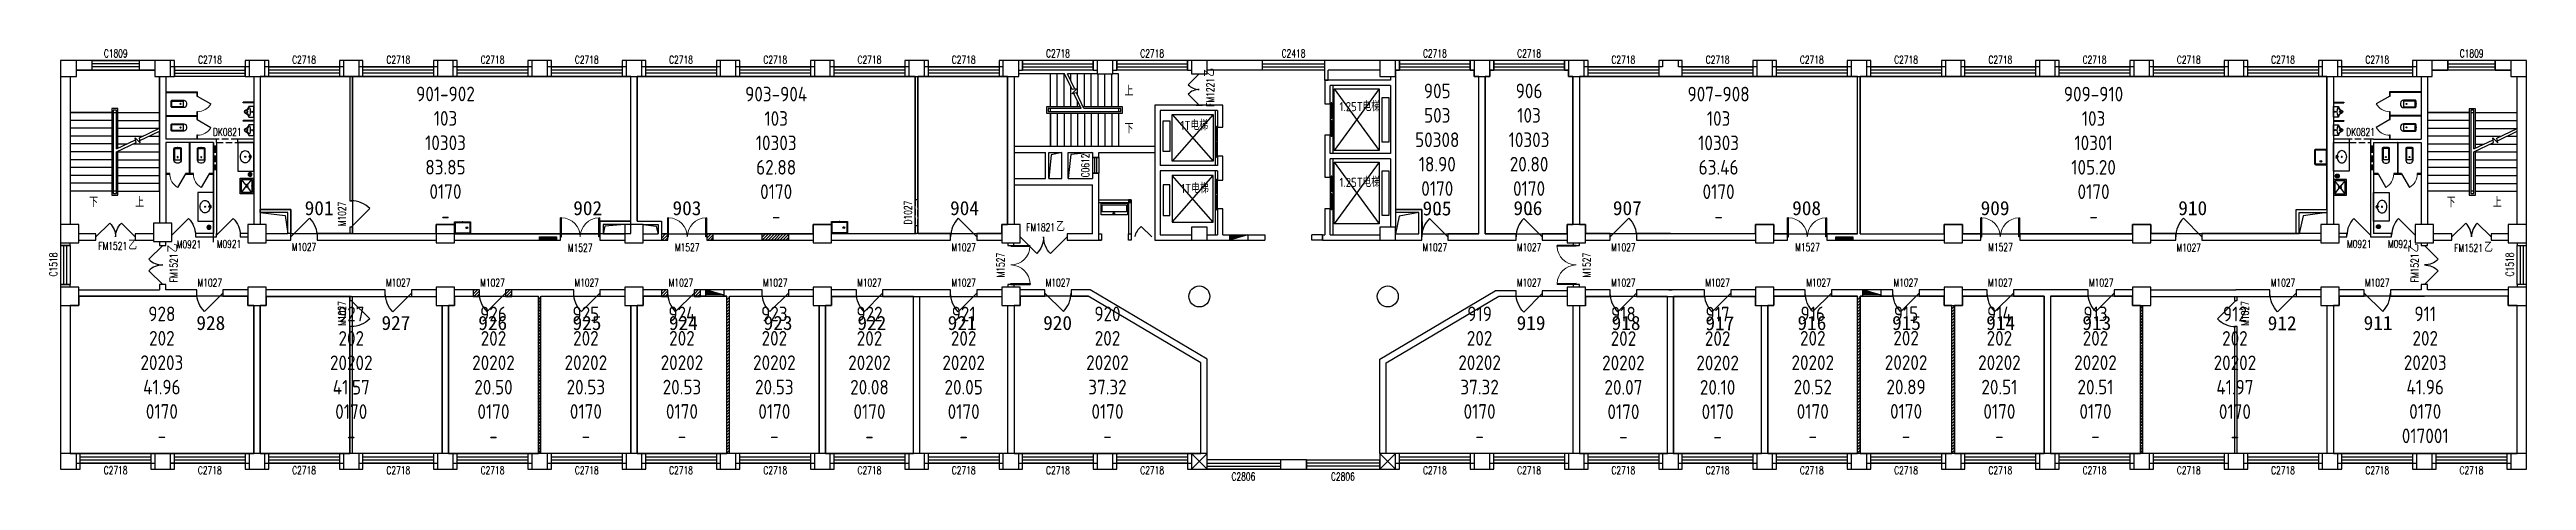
# Model space of a CAD drawing. Extents: x 246802 to 341426, y 15617 to 32064.
import ezdxf

# ---------------------------------------------------------------- set-up
doc = ezdxf.new("R2010")
doc.units = 0
doc.header["$LTSCALE"] = 1000
doc.header["$MEASUREMENT"] = 0
doc.linetypes.add('DASH', pattern=[0.35, 0.25, -0.1])
for name, color, linetype in [('body', 30, 'Continuous'), ('GROS', 6, 'Continuous'), ('name', 1, 'Continuous'), ('RM', 4, 'Continuous'), ('RM$', 5, 'Continuous'), ('RM$TXT', 5, 'Continuous'), ('轴线', 7, 'Continuous')]:
    doc.layers.add(name, color=color, linetype=linetype)
doc.layers.get('0').freeze()
doc.styles.add('_TCH_DIM', font='SIMPLEX', dxfattribs={"bigfont": 'GBCBIG'})
doc.styles.add('_TCH_WINDOW', font='SIMPLEX', dxfattribs={"bigfont": 'GBCBIG'})
doc.styles.get("Standard").update_dxf_attribs({"font": 'gbenor.shx', "bigfont": 'gbcbig.shx'})

msp = doc.modelspace()

# ---------------------------------------------------------------- texts
at = {"layer": 'body', "color": 30, "style": '_TCH_WINDOW'}
for p in [(291296, 31021), (251696, 24321), (337306, 24321)]:
    msp.add_text('乙', height=338, rotation=90, dxfattribs=at).set_placement(p)
at = {"layer": 'body', "color": 7, "style": '_TCH_DIM'}
for s, p in [('上', (287873, 30306)), ('下', (287873, 28866)), ('下', (248316, 26056)), ('上', (250076, 26056)), ('下', (338378, 26052)), ('上', (340139, 26052))]:
    msp.add_text(s, height=338, dxfattribs=at).set_placement(p)
at = {"layer": 'body', "color": 30, "style": '_TCH_WINDOW', "width": 0.705882}
for s, p in [('FM1221', (291296, 29881)), ('D1027', (279749, 25386)), ('FM1521', (251696, 23181)), ('FM1521', (337306, 23181))]:
    msp.add_text(s, height=297.5, rotation=90, dxfattribs=at).set_placement(p)
at = {"layer": 'body', "color": 30}
for s, height, p in [('1T', 350, (290006, 28992)), ('电梯', 337.6, (290385, 28992)), ('1.25T', 350, (296082, 29713)), ('电梯', 337.6, (296957, 29713)), ('1T', 350, (290031, 26587)), ('电梯', 337.6, (290411, 26587)), ('1.25T', 350, (296082, 26819)), ('电梯', 337.6, (296957, 26819))]:
    msp.add_text(s, height=height, dxfattribs=at).set_placement(p)
at = {"layer": 'body', "color": 30, "style": '_TCH_WINDOW', "width": 0.705882}
for s, p in [('DK0821', (253043, 28767)), ('DK0821', (334538, 28767)), ('FM1521', (248668, 24421)), ('FM1821', (284116, 25131)), ('FM1521', (338666, 24341))]:
    msp.add_text(s, height=297.5, dxfattribs=at).set_placement(p)
at = {"layer": 'body', "color": 30, "style": '_TCH_WINDOW'}
for p in [(249808, 24421), (285256, 25131), (339806, 24341)]:
    msp.add_text('乙', height=338, dxfattribs=at).set_placement(p)
at = {"layer": 'name', "color": 1, "char_height": 540, "attachment_point": 1}
for s, insert in [('{\\fFangSong|b0|i0|c134|p49;901}', (256550, 26283)), ('{\\fFangSong|b0|i0|c134|p49;902}', (266809, 26283)), ('{\\fFangSong|b0|i0|c134|p49;903}', (270601, 26283)), ('{\\fFangSong|b0|i0|c134|p49;904}', (281205, 26283)), ('{\\fFangSong|b0|i0|c134|p49;905}', (299255, 26273)), ('{\\fFangSong|b0|i0|c134|p49;906}', (302727, 26283)), ('{\\fFangSong|b0|i0|c134|p49;907}', (306525, 26283)), ('{\\fFangSong|b0|i0|c134|p49;908}', (313375, 26283)), ('{\\fFangSong|b0|i0|c134|p49;909}', (320575, 26283)), ('{\\fFangSong|b0|i0|c134|p49;910}', (328125, 26283)), ('{\\fFangSong|b0|i0|c134|p49;928}', (252412, 21900)), ('{\\fFangSong|b0|i0|c134|p49;927}', (259484, 21900)), ('{\\fFangSong|b0|i0|c134|p49;926}', (263181, 21900)), ('{\\fFangSong|b0|i0|c134|p49;925}', (266784, 21900)), ('{\\fFangSong|b0|i0|c134|p49;924}', (270465, 21900)), ('{\\fFangSong|b0|i0|c134|p49;923}', (274083, 21900)), ('{\\fFangSong|b0|i0|c134|p49;922}', (277665, 21900)), ('{\\fFangSong|b0|i0|c134|p49;921}', (281113, 21900)), ('{\\fFangSong|b0|i0|c134|p49;920}', (284761, 21900)), ('{\\fFangSong|b0|i0|c134|p49;919}', (302848, 21900)), ('{\\fFangSong|b0|i0|c134|p49;918}', (306478, 21900)), ('{\\fFangSong|b0|i0|c134|p49;917}', (310062, 21890)), ('{\\fFangSong|b0|i0|c134|p49;916}', (313578, 21900)), ('{\\fFangSong|b0|i0|c134|p49;915}', (317192, 21900)), ('{\\fFangSong|b0|i0|c134|p49;914}', (320789, 21900)), ('{\\fFangSong|b0|i0|c134|p49;913}', (324462, 21900)), ('{\\fFangSong|b0|i0|c134|p49;912}', (331542, 21890)), ('{\\fFangSong|b0|i0|c134|p49;911}', (335206, 21900))]:
    msp.add_mtext_dynamic_manual_height_columns(s, width=5258.71, gutter_width=1750, heights=[0], dxfattribs=dict(at, insert=insert))
at = {"layer": 'RM$TXT', "char_height": 558.8, "attachment_point": 8}
for s, insert in [('901-902^M^J103^M^J10303^M^J83.85^M^J0170^M^J-^M^J', (261928, 25433)), ('903-904^M^J103^M^J10303^M^J62.88^M^J0170^M^J-^M^J', (274561, 25428)), ('905^M^J503^M^J50308^M^J18.90^M^J0170^M^J-^M^J', (299816, 25548)), ('906^M^J103^M^J10303^M^J20.80^M^J0170^M^J-^M^J', (303323, 25548)), ('907-908^M^J103^M^J10303^M^J63.46^M^J0170^M^J-^M^J', (310563, 25428)), ('909-910^M^J103^M^J10301^M^J105.20^M^J0170^M^J-^M^J', (324888, 25428)), ('928^M^J202^M^J20203^M^J41.96^M^J0170^M^J-^M^J', (251093, 17038)), ('927^M^J202^M^J20202^M^J41.57^M^J0170^M^J-^M^J', (258328, 17033)), ('926^M^J202^M^J20202^M^J20.50^M^J0170^M^J-^M^J', (263761, 17033)), ('925^M^J202^M^J20202^M^J20.53^M^J0170^M^J-^M^J', (267291, 17038)), ('924^M^J202^M^J20202^M^J20.53^M^J0170^M^J-^M^J', (270961, 17038)), ('923^M^J202^M^J20202^M^J20.53^M^J0170^M^J-^M^J', (274491, 17038)), ('922^M^J202^M^J20202^M^J20.08^M^J0170^M^J-^M^J', (278126, 17033)), ('921^M^J202^M^J20202^M^J20.05^M^J0170^M^J-^M^J', (281723, 17033)), ('920^M^J202^M^J20202^M^J37.32^M^J0170^M^J-^M^J', (287218, 17038)), ('919^M^J202^M^J20202^M^J37.32^M^J0170^M^J-^M^J', (301433, 17038)), ('918^M^J202^M^J20202^M^J20.07^M^J0170^M^J-^M^J', (306928, 17028)), ('917^M^J202^M^J20202^M^J20.10^M^J0170^M^J-^M^J', (310526, 17028)), ('916^M^J202^M^J20202^M^J20.52^M^J0170^M^J-^M^J', (314161, 17038)), ('915^M^J202^M^J20202^M^J20.89^M^J0170^M^J-^M^J', (317726, 17043)), ('914^M^J202^M^J20202^M^J20.51^M^J0170^M^J-^M^J', (321291, 17038)), ('913^M^J202^M^J20202^M^J20.51^M^J0170^M^J-^M^J', (324961, 17038)), ('912^M^J202^M^J20202^M^J41.97^M^J0170^M^J-^M^J', (330288, 17033)), ('911^M^J202^M^J20203^M^J41.96^M^J0170^M^J017001^M^J', (337558, 17038))]:
    msp.add_mtext(s, dxfattribs=dict(at, insert=insert))

# ---------------------------------------------------------------- blocks, each defined once
blk = doc.blocks.new('_FZHK')
blk.add_lwpolyline([(-0.5, -0.5), (0.5, -0.5), (0.5, 0.5), (-0.5, 0.5)], close=True)
blk = doc.blocks.new('_YZHK')
blk.add_circle((0, 0), 0.5)
blk = doc.blocks.new('$DorLib2D$00000114')
at = {"color": 0}
blk.add_line((0.5, 0), (-0.207, 0.707), dxfattribs=at)
blk.add_arc((0.5, 0), 1, 135, 180, dxfattribs=at)
blk = doc.blocks.new('$WINLIB2D$00000001')
at = {"color": 0}
for points in [[(-0.5, 0.5), (-0.5, -0.5)], [(-0.5, 0.5), (0.5, 0.5)], [(0.5, -0.5), (0.5, 0.5)], [(0.5, 0.167), (-0.5, 0.167)], [(0.5, -0.167), (-0.5, -0.167)], [(-0.5, -0.5), (0.5, -0.5)]]:
    blk.add_lwpolyline(points, dxfattribs=at)
blk = doc.blocks.new('$DorLib2D$00000116')
at = {"color": 0}
for p, q in [((-0.5, 0), (-0.146, 0.354)), ((0.5, 0), (0.146, 0.354))]:
    blk.add_line(p, q, dxfattribs=at)
for centre, start, end in [((-0.5, 0), 0, 45), ((0.5, 0), 135, 180)]:
    blk.add_arc(centre, 0.5, start, end, dxfattribs=at)
blk = doc.blocks.new('$lvtry$00000201')
at = {"color": 0}
for p, q in [((140, -470, 0), (-140, -470, 0)), ((100, -30, 0), (-100, -30, 0)), ((110, -470, 0), (110, -40, 0))]:
    blk.add_line(p, q, dxfattribs=at)
at = {"color": 0, "elevation": 0}
blk.add_lwpolyline([(140, -40, 0.414214), (100, 0), (-100, 0, 0.414214), (-140, -40), (-140, -480, 0.414214), (-30, -590), (30, -590, 0.414214), (140, -480)], format="xyb", close=True, dxfattribs=at)
blk.add_lwpolyline([(-110, -40), (-110, -470)], dxfattribs=at)
at = {"color": 0}
blk.add_circle((0, -359, 0), 20, dxfattribs=at)
for centre, start, end in [((-100, -40, 0), 90, 180), ((100, -40, 0), 0, 90)]:
    blk.add_arc(centre, 10, start, end, dxfattribs=at)
for p in [(0, 0, 0), (0, -359, 0)]:
    blk.add_point(p, dxfattribs=at)
blk = doc.blocks.new('$TCHSYS$APDOOR2D')
blk.add_line((0.5, 0), (0, 0.87))
at = {"lineweight": 13}
blk.add_arc((0.5, 0), 1, 120, 180, dxfattribs=at)
blk = doc.blocks.new('$lvtry$00000222')
at = {"color": 0, "elevation": 0}
blk.add_lwpolyline([(-205, -191), (-205, 0), (205, 0), (205, -191, 0.268068), (51, -323, -0.317765), (0, -360, -0.317765), (-51, -323, 0.268068)], format="xyb", close=True, dxfattribs=at)
at = {"color": 0}
for centre in [(0, -60, 0), (0, -242, 0)]:
    blk.add_circle(centre, 20, dxfattribs=at)
for centre, radius, start, end in [((-152, -175, 0), 10, 114.10839, 248.1394), ((5, -526, 0), 395, 66.66751, 114.10839), ((-243, -401, 0), 233, 19.26394, 68.1394), ((0, -316, 0), 24, 199.26394, 269.49984), ((0, -316, 0), 24, 270.50016, 340.73606), ((243, -401, 0), 233, 110.49411, 160.73606), ((158, -173, 0), 10, 290.49411, 66.66751)]:
    blk.add_arc(centre, radius, start, end, dxfattribs=at)
for p in [(0, -60, 0), (0, -242, 0)]:
    blk.add_point(p, dxfattribs=at)
blk = doc.blocks.new('$DorLib2D$00000127')
at = {"color": 0, "linetype": 'Continuous'}
for p, q in [((-0.033, 0.795, -93.75), (-0.533, 0.795, -93.75)), ((-0.533, 0.795, -93.75), (-0.533, 0.69, -93.75)), ((-0.033, 0.795, -93.75), (-0.033, 0.69, -93.75)), ((0.033, 0.795, -93.75), (0.033, 0.69, -93.75)), ((0.533, 0.795, -93.75), (0.033, 0.795, -93.75)), ((0.533, 0.795, -93.75), (0.533, 0.69, -93.75)), ((-0.033, 0.69, -93.75), (-0.533, 0.69, -93.75)), ((0.5, 0.5, -93.75), (-0.5, 0.5, -93.75)), ((0.533, 0.69, -93.75), (0.033, 0.69, -93.75))]:
    blk.add_line(p, q, dxfattribs=at)
blk = doc.blocks.new('$DorLib2D$00000002')
for p, q in [((-0.5, 0), (-0.5, 0.4875)), ((-0.475, 0.4875), (-0.5, 0.4875)), ((-0.475, 0), (-0.475, 0.4875)), ((0.475, 0), (0.475, 0.4875)), ((0.475, 0.4875), (0.5, 0.4875)), ((0.5, 0), (0.5, 0.4875)), ((-0.5, 0), (-0.475, 0)), ((0.5, 0), (0.475, 0))]:
    blk.add_line(p, q)
at = {"lineweight": 13}
for centre, start, end in [((-0.4875, 0), 0, 88.530716), ((0.4875, 0), 91.469284, 180)]:
    blk.add_arc(centre, 0.4875, start, end, dxfattribs=at)
blk = doc.blocks.new('$lvtry$00000191')
at = {"color": 0}
for p, q in [((-250, -50, 0), (-39, -219, 0)), ((-250, -450, 0), (-39, -281, 0)), ((39, -219, 0), (250, -50, 0)), ((39, -281, 0), (250, -450, 0))]:
    blk.add_line(p, q, dxfattribs=at)
at = {"color": 0, "elevation": 0}
for points in [[(300, -500), (300, 0), (-300, 0), (-300, -500)], [(250, -450), (250, -50), (-250, -50), (-250, -450)]]:
    blk.add_lwpolyline(points, close=True, dxfattribs=at)
at = {"color": 0}
blk.add_circle((0, -250, 0), 50, dxfattribs=at)
for p in [(0, -50, 0), (0, -250, 0)]:
    blk.add_point(p, dxfattribs=at)
blk = doc.blocks.new('$lvtry$00000171')
for p, q in [((-74, 11), (-11, 74)), ((-70, -27), (27, 70)), ((-53, -53), (53, 53)), ((-27, -70), (70, 27)), ((11, -74), (74, -11))]:
    blk.add_line(p, q)
blk.add_circle((0, 0), 75)
blk.add_point((0, 0))
blk = doc.blocks.new('$lvtry$00000194')
at = {"color": 0}
for p, q in [((-17, -27), (-17, -17)), ((17, -27), (17, -17))]:
    blk.add_line(p, q, dxfattribs=at)
blk.add_lwpolyline([(14, -39, -0.067374), (92, -53, -0.088152), (166, -93, -0.105269), (218, -155, -0.121685), (235, -224, -0.121685), (218, -292, -0.105269), (166, -355, -0.088152), (92, -394, -0.078966), (0, -409, -0.078966), (-92, -394, -0.088152), (-166, -355, -0.105269), (-218, -292, -0.121685), (-235, -224, -0.121685), (-218, -155, -0.105269), (-166, -93, -0.088152), (-92, -53, -0.059935), (-23, -40, -0.059935)], format="xyb", dxfattribs=at)
for centre, radius in [((0, -221), 20), ((0, -27), 16.7), ((0, -221), 15)]:
    blk.add_circle(centre, radius, dxfattribs=at)
for centre, radius, start, end in [((0, -17), 16.7, 0, 180), ((-40, -17), 10.1, 106.60956, 258.16482), ((-64, 250), 259, 274.70692, 282.37316), ((-75, -197), 173, 71.36005, 79.18732), ((-29, -63), 6.77, 155.34398, 308.32242), ((-171, 35), 166, 324.84107, 338.13372), ((-171, 35), 170, 324.84107, 331.35233), ((-29, -63), 3.37, 155.34398, 308.32242), ((100, -178), 170, 132.31406, 138.82532), ((100, -178), 166, 125.53268, 138.82532), ((-12, -42), 10.6, 201.89238, 261.77402), ((-381, -99), 372, 2.39824, 6.76269), ((0, -80), 9.9, 201.78369, 338.21631), ((64, 250), 259, 257.62684, 265.29308), ((381, -99), 372, 170.10083, 177.60176), ((75, -197), 173, 100.81268, 110.41907), ((40, -17), 10.1, 281.83518, 73.39044)]:
    blk.add_arc(centre, radius, start, end, dxfattribs=at)
for p in [(0, -27), (0, -221)]:
    blk.add_point(p, dxfattribs=at)
blk = doc.blocks.new('$lvtry$00000186')
at = {"color": 0}
for p, q in [((-275, -410, 0), (-275, -50, 0)), ((-255, -30, 0), (255, -30, 0)), ((255, -430, 0), (-255, -430, 0)), ((275, -50, 0), (275, -410, 0))]:
    blk.add_line(p, q, dxfattribs=at)
at = {"color": 0, "elevation": 0}
blk.add_lwpolyline([(-255, -460, -0.414214), (-305, -410), (-305, -50, -0.414214), (-255, 0), (255, 0, -0.414214), (305, -50), (305, -410, -0.414214), (255, -460)], format="xyb", close=True, dxfattribs=at)
at = {"color": 0}
blk.add_circle((165, -230, 0), 32.5, dxfattribs=at)
for centre, start, end in [((-255, -50, 0), 90, 180), ((-255, -410, 0), 180, 270), ((255, -50, 0), 0, 90), ((255, -410, 0), 270, 0)]:
    blk.add_arc(centre, 20, start, end, dxfattribs=at)
for p in [(0, 0), (165, -230, 0)]:
    blk.add_point(p, dxfattribs=at)

# ---------------------------------------------------------------- hatches: boundary and pattern name
at = {"layer": 'body'}
h = msp.add_hatch(color=30, dxfattribs=at)
h.dxf.hatch_style = 1
h.paths.add_polyline_path([(288026, 26331), (288026, 26231), (288126, 26231), (288126, 26331)])
for points in [[(266166, 24911), (265516, 24911), (265516, 24791), (266166, 24791)], [(292576, 24991), (291876, 24991), (291876, 24791)], [(315686, 24911), (315036, 24911), (315036, 24791), (315686, 24791)], [(272576, 22691), (271876, 22691), (271876, 22891)], [(316776, 22691), (316076, 22691), (316076, 22891)]]:
    msp.add_hatch(color=30, dxfattribs=at).paths.add_polyline_path(points)
h = msp.add_hatch(dxfattribs=at)
h.set_pattern_fill('ANSI31', color=30, scale=50)
h.set_pattern_definition([(45, (-558929.09, -66394.7), (-56.126601, 56.126601), [])])
h.paths.add_polyline_path([(270416, 24791), (270416, 25031), (270176, 25031), (270176, 24791)])
h = msp.add_hatch(dxfattribs=at)
h.set_pattern_fill('ANSI31', color=30, scale=50)
h.set_pattern_definition([(45, (-557189.09, -66394.7), (-56.126601, 56.126601), [])])
h.paths.add_polyline_path([(272156, 24791), (272156, 25031), (271916, 25031), (271916, 24791)])
h = msp.add_hatch(dxfattribs=at)
h.set_pattern_fill('ANSI31', color=30, scale=50)
h.set_pattern_definition([(45, (-498541.08, -19257.1), (-56.126601, 56.126601), [])])
h.paths.add_polyline_path([(274026, 25031), (274026, 24791), (275026, 24791), (275026, 25031)])
h = msp.add_hatch(dxfattribs=at)
h.set_pattern_fill('ANSI31', color=30, scale=50)
h.set_pattern_definition([(45, (-566119.09, -68534.7), (-56.126601, 56.126601), [])])
h.paths.add_polyline_path([(263226, 22891), (262986, 22891), (262986, 22641), (263226, 22641)])
h = msp.add_hatch(dxfattribs=at)
h.set_pattern_fill('ANSI31', color=30, scale=50)
h.set_pattern_definition([(45, (-564879.09, -68534.7), (-56.126601, 56.126601), [])])
h.paths.add_polyline_path([(264466, 22891), (264226, 22891), (264226, 22641), (264466, 22641)])
h = msp.add_hatch(dxfattribs=at)
h.set_pattern_fill('ANSI31', color=30, scale=50)
h.set_pattern_definition([(45, (-558919.09, -68534.7), (-56.126601, 56.126601), [])])
h.paths.add_polyline_path([(270426, 22891), (270186, 22891), (270186, 22641), (270426, 22641)])
h = msp.add_hatch(dxfattribs=at)
h.set_pattern_fill('ANSI31', color=30, scale=50)
h.set_pattern_definition([(45, (-557679.09, -68534.7), (-56.126601, 56.126601), [])])
h.paths.add_polyline_path([(271666, 22891), (271426, 22891), (271426, 22641), (271666, 22641)])
h = msp.add_hatch(dxfattribs=at)
h.set_pattern_fill('ANSI31', color=30, scale=50)
h.set_pattern_definition([(45, (-491341.08, -19257.1), (-56.126601, 56.126601), [])])
h.paths.add_polyline_path([(265576, 22641), (265526, 22641), (265476, 22641), (265476, 16641), (265576, 16641)])
h = msp.add_hatch(dxfattribs=at)
h.set_pattern_fill('ANSI31', color=30, scale=50)
h.set_pattern_definition([(45, (-484141.08, -19257.1), (-56.126601, 56.126601), [])])
h.paths.add_polyline_path([(272776, 22641), (272726, 22641), (272676, 22641), (272676, 16641), (272776, 16641)])
h = msp.add_hatch(dxfattribs=at)
h.set_pattern_fill('ANSI31', color=30, scale=50)
h.set_pattern_definition([(45, (-440941.08, -19257.1), (-56.126601, 56.126601), [])])
h.paths.add_polyline_path([(315976, 22641), (315926, 22641), (315876, 22641), (315876, 16641), (315976, 16641)])
h = msp.add_hatch(dxfattribs=at)
h.set_pattern_fill('ANSI31', color=30, scale=50)
h.set_pattern_definition([(45, (-437341.08, -19257.1), (-56.126601, 56.126601), [])])
h.paths.add_polyline_path([(319576, 22291), (319526, 22291), (319476, 22291), (319476, 16641), (319576, 16641)])
h = msp.add_hatch(dxfattribs=at)
h.set_pattern_fill('ANSI31', color=30, scale=50)
h.set_pattern_definition([(45, (-430141.08, -19257.1), (-56.126601, 56.126601), [])])
h.paths.add_polyline_path([(326776, 22291), (326726, 22291), (326676, 22291), (326676, 16641), (326776, 16641)])

# ---------------------------------------------------------------- linework, layer by layer
at = {"layer": 'body', "color": 30}
for p, q in [((248426, 31641), (247826, 31641)), ((247826, 31281), (248426, 31281)), ((250826, 31281), (247826, 31281)), ((248426, 31281), (248426, 31641)), ((250826, 31641), (250226, 31641)), ((250226, 31641), (250226, 31281)), ((250226, 31281), (250826, 31281)), ((251576, 31641), (251426, 31641)), ((251576, 31401), (251426, 31401)), ((251576, 31401), (251576, 31641)), ((251576, 31041), (251576, 31401)), ((254426, 31641), (254276, 31641)), ((254276, 31641), (254276, 31401)), ((254426, 31401), (254276, 31401)), ((254276, 31401), (254276, 31041)), ((255176, 31641), (255026, 31641)), ((255176, 31401), (255026, 31401)), ((255176, 31401), (255176, 31641)), ((255176, 31041), (255176, 31401)), ((258026, 31641), (257876, 31641)), ((257876, 31641), (257876, 31401)), ((258026, 31401), (257876, 31401)), ((257876, 31401), (257876, 31041)), ((258776, 31641), (258626, 31641)), ((258776, 31401), (258626, 31401)), ((258776, 31401), (258776, 31641)), ((258776, 31041), (258776, 31401)), ((261626, 31641), (261476, 31641)), ((261476, 31641), (261476, 31401)), ((261626, 31401), (261476, 31401)), ((261476, 31401), (261476, 31041)), ((262376, 31641), (262226, 31641)), ((262376, 31401), (262226, 31401)), ((262376, 31401), (262376, 31641)), ((262376, 31041), (262376, 31401)), ((265226, 31641), (265076, 31641)), ((265076, 31641), (265076, 31401)), ((265226, 31401), (265076, 31401)), ((265076, 31401), (265076, 31041)), ((265976, 31641), (265826, 31641)), ((265976, 31401), (265826, 31401)), ((265976, 31401), (265976, 31641)), ((265976, 31041), (265976, 31401)), ((268826, 31641), (268676, 31641)), ((268676, 31641), (268676, 31401)), ((268826, 31401), (268676, 31401)), ((268676, 31401), (268676, 31041)), ((269576, 31641), (269426, 31641)), ((269576, 31401), (269426, 31401)), ((269576, 31401), (269576, 31641)), ((269576, 31041), (269576, 31401)), ((272426, 31641), (272276, 31641)), ((272276, 31641), (272276, 31401)), ((272426, 31401), (272276, 31401)), ((272276, 31401), (272276, 31041)), ((273176, 31641), (273026, 31641)), ((273176, 31401), (273026, 31401)), ((273176, 31401), (273176, 31641)), ((273176, 31041), (273176, 31401)), ((276026, 31641), (275876, 31641)), ((275876, 31641), (275876, 31401)), ((276026, 31401), (275876, 31401)), ((275876, 31401), (275876, 31041)), ((276776, 31641), (276626, 31641)), ((276776, 31401), (276626, 31401)), ((276776, 31401), (276776, 31641)), ((276776, 31041), (276776, 31401)), ((279626, 31641), (279476, 31641)), ((279476, 31641), (279476, 31401)), ((279476, 31401), (279476, 31041)), ((280376, 31641), (280226, 31641)), ((280376, 31401), (280376, 31641)), ((280376, 31041), (280376, 31401)), ((283226, 31641), (283076, 31641)), ((283076, 31641), (283076, 31401)), ((283226, 31401), (283076, 31401)), ((283076, 31401), (283076, 31041)), ((283976, 31641), (283826, 31641)), ((283826, 31281), (283976, 31281)), ((283976, 31281), (283976, 31641)), ((286826, 31641), (286676, 31641)), ((286676, 31641), (286676, 31281)), ((286676, 31281), (286826, 31281)), ((287576, 31641), (287426, 31641)), ((287426, 31281), (287576, 31281)), ((287576, 31281), (287576, 31641)), ((290426, 31641), (290276, 31641)), ((290276, 31641), (290276, 31281)), ((290276, 31281), (290426, 31281)), ((295511, 31641), (291026, 31641)), ((295526, 31281), (291026, 31281)), ((297626, 31641), (295511, 31641)), ((295526, 30891), (295526, 31281)), ((297626, 31281), (295646, 31281)), ((295646, 30891), (295646, 31281)), ((298376, 31641), (298226, 31641)), ((298226, 31281), (298376, 31281)), ((298376, 31281), (298376, 31641)), ((301226, 31641), (301076, 31641)), ((301076, 31641), (301076, 31281)), ((301076, 31281), (301226, 31281)), ((301976, 31641), (301826, 31641)), ((301826, 31281), (301976, 31281)), ((301976, 31281), (301976, 31641)), ((304826, 31641), (304676, 31641)), ((304676, 31641), (304676, 31281)), ((304676, 31281), (304826, 31281)), ((305576, 31641), (305426, 31641)), ((305576, 31401), (305426, 31401)), ((305576, 31401), (305576, 31641)), ((305576, 31041), (305576, 31401)), ((309176, 31641), (308276, 31641)), ((308276, 31641), (308276, 31401)), ((308276, 31401), (308276, 31041)), ((309176, 31401), (309176, 31641)), ((309176, 31041), (309176, 31401)), ((312026, 31641), (311876, 31641)), ((311876, 31641), (311876, 31401)), ((312026, 31401), (311876, 31401)), ((311876, 31401), (311876, 31041)), ((312776, 31641), (312626, 31641)), ((312776, 31401), (312626, 31401)), ((312776, 31401), (312776, 31641)), ((312776, 31041), (312776, 31401)), ((315626, 31641), (315476, 31641)), ((315476, 31641), (315476, 31401)), ((315626, 31401), (315476, 31401)), ((315476, 31401), (315476, 31041)), ((316376, 31641), (316226, 31641)), ((316376, 31401), (316226, 31401)), ((316376, 31401), (316376, 31641)), ((316376, 31041), (316376, 31401)), ((319226, 31641), (319076, 31641)), ((319076, 31641), (319076, 31401)), ((319226, 31401), (319076, 31401)), ((319076, 31401), (319076, 31041)), ((319976, 31641), (319826, 31641)), ((319976, 31401), (319826, 31401)), ((319976, 31401), (319976, 31641)), ((319976, 31041), (319976, 31401)), ((322826, 31641), (322676, 31641)), ((322676, 31641), (322676, 31401)), ((322826, 31401), (322676, 31401)), ((322676, 31401), (322676, 31041)), ((323576, 31641), (323426, 31641)), ((323576, 31401), (323426, 31401)), ((323576, 31401), (323576, 31641)), ((323576, 31041), (323576, 31401)), ((326426, 31641), (326276, 31641)), ((326276, 31641), (326276, 31401)), ((326426, 31401), (326276, 31401)), ((326276, 31401), (326276, 31041)), ((327176, 31641), (327026, 31641)), ((327176, 31401), (327026, 31401)), ((327176, 31401), (327176, 31641)), ((327176, 31041), (327176, 31401)), ((330026, 31641), (329876, 31641)), ((329876, 31641), (329876, 31401)), ((330026, 31401), (329876, 31401)), ((329876, 31401), (329876, 31041)), ((330776, 31641), (330626, 31641)), ((330776, 31401), (330626, 31401)), ((330776, 31401), (330776, 31641)), ((330776, 31041), (330776, 31401)), ((333626, 31641), (333476, 31641)), ((333476, 31641), (333476, 31401)), ((333626, 31401), (333476, 31401)), ((333476, 31401), (333476, 31041)), ((334376, 31641), (334226, 31641)), ((334376, 31401), (334226, 31401)), ((334376, 31401), (334376, 31641)), ((334376, 31041), (334376, 31401)), ((337226, 31641), (337076, 31641)), ((337076, 31641), (337076, 31401)), ((337226, 31401), (337076, 31401)), ((337076, 31401), (337076, 31041)), ((338426, 31641), (337826, 31641)), ((337826, 31281), (338426, 31281)), ((340826, 31277), (337826, 31277)), ((338426, 31281), (338426, 31641)), ((340826, 31641), (340226, 31641)), ((340226, 31641), (340226, 31281)), ((340226, 31281), (340826, 31281)), ((247226, 31041), (247226, 25391)), ((247586, 31041), (247586, 25391)), ((247586, 31041), (247586, 29661)), ((251006, 31041), (251006, 28641)), ((251006, 29661), (251006, 31041)), ((251246, 31041), (251246, 28641)), ((251246, 30453), (252458, 30453)), ((251246, 30453), (251246, 30428)), ((251246, 30428), (252433, 30428)), ((251426, 31041), (251576, 31041)), ((252433, 30428), (252433, 30291)), ((252433, 30291), (252458, 30291)), ((252458, 30291), (252458, 30453)), ((254276, 31041), (254426, 31041)), ((254601, 31041), (254601, 28641)), ((254851, 31041), (254851, 28641)), ((255026, 31041), (255176, 31041)), ((257876, 31041), (258026, 31041)), ((258276, 31041), (258276, 26291)), ((258376, 26291), (258376, 31041)), ((258626, 31041), (258776, 31041)), ((261476, 31041), (261626, 31041)), ((262226, 31041), (262376, 31041)), ((265076, 31041), (265226, 31041)), ((265826, 31041), (265976, 31041)), ((268676, 31041), (268826, 31041)), ((269006, 25511), (269006, 31041)), ((269246, 25511), (269246, 31041)), ((269426, 31041), (269576, 31041)), ((272276, 31041), (272426, 31041)), ((273026, 31041), (273176, 31041)), ((275876, 31041), (276026, 31041)), ((276626, 31041), (276776, 31041)), ((279476, 31041), (279626, 31041)), ((279876, 31041), (279876, 26341)), ((279976, 26341), (279976, 31041)), ((280226, 31041), (280376, 31041)), ((283076, 31041), (283226, 31041)), ((283401, 31041), (283401, 28381)), ((283651, 31041), (283651, 28381)), ((283651, 31041), (283651, 28381)), ((285038, 31141), (283826, 31141)), ((285578, 31141), (285038, 31141)), ((285038, 29881), (285038, 31141)), ((285038, 29881), (285038, 31141)), ((285298, 29881), (285298, 31141)), ((285558, 29881), (285558, 31141)), ((285867, 30534), (285578, 31141)), ((286826, 31141), (285689, 31141)), ((285969, 30553), (285689, 31141)), ((285818, 30869), (285818, 31141)), ((285818, 29881), (285818, 30637)), ((285862, 30376), (286051, 30568)), ((286038, 30409), (285862, 30376)), ((286051, 30568), (285867, 30534)), ((286208, 29821), (285936, 30390)), ((286318, 29821), (286038, 30409)), ((286078, 30324), (286078, 31141)), ((286338, 29881), (286338, 31141)), ((286598, 29881), (286598, 31141)), ((286858, 29881), (286858, 31141)), ((287118, 29881), (287118, 31141)), ((287378, 29881), (287378, 31141)), ((287638, 31141), (287426, 31141)), ((287638, 29881), (287638, 31141)), ((295526, 30891), (295526, 29991)), ((298026, 30891), (295526, 30891)), ((295526, 30891), (295646, 30891)), ((295726, 29991), (295726, 30691)), ((298026, 30691), (295726, 30691)), ((295828, 30691), (295828, 28091)), ((297601, 30565), (295882, 28215)), ((295882, 30565), (297601, 28215)), ((298026, 31041), (298026, 30891)), ((298026, 30691), (298026, 28091)), ((298226, 31041), (298226, 30691)), ((298226, 30691), (298226, 27891)), ((301406, 25031), (301406, 31041)), ((301646, 25031), (301646, 31041)), ((305001, 31041), (305001, 25391)), ((305251, 31041), (305251, 25391)), ((305426, 31041), (305576, 31041)), ((308276, 31041), (309176, 31041)), ((311876, 31041), (312026, 31041)), ((312626, 31041), (312776, 31041)), ((315476, 31041), (315626, 31041)), ((315876, 25031), (315876, 31041)), ((315976, 25031), (315976, 31041)), ((316226, 31041), (316376, 31041)), ((319076, 31041), (319226, 31041)), ((319826, 31041), (319976, 31041)), ((322676, 31041), (322826, 31041)), ((323426, 31041), (323576, 31041)), ((326276, 31041), (326426, 31041)), ((327026, 31041), (327176, 31041)), ((329876, 31041), (330026, 31041)), ((330626, 31041), (330776, 31041)), ((333476, 31041), (333626, 31041)), ((333801, 31041), (333801, 28641)), ((334051, 31041), (334051, 28641)), ((334226, 31041), (334376, 31041)), ((337406, 30453), (336193, 30453)), ((336193, 30453), (336193, 30291)), ((336193, 30291), (336218, 30291)), ((337406, 30428), (336218, 30428)), ((336218, 30291), (336218, 30428)), ((337076, 31041), (337226, 31041)), ((337406, 31041), (337406, 28641)), ((337406, 30428), (337406, 30453)), ((337646, 31041), (337646, 28641)), ((337648, 31041), (337648, 29657)), ((341066, 25391), (341066, 31041)), ((341068, 29657), (341068, 31041)), ((341426, 25391), (341426, 31041)), ((247586, 29661), (247586, 26661)), ((249176, 29661), (247586, 29661)), ((247586, 29661), (249176, 29661)), ((249176, 29361), (247586, 29361)), ((249416, 29811), (249176, 29811)), ((249176, 29811), (249176, 26511)), ((249356, 29751), (249236, 29751)), ((249236, 29751), (249236, 26571)), ((249236, 29661), (249236, 26661)), ((249236, 29661), (249356, 29661)), ((249356, 28272), (249356, 29751)), ((249356, 28272), (249356, 29661)), ((249416, 28301), (249416, 29811)), ((249416, 29661), (251006, 29661)), ((249416, 29661), (251006, 29661)), ((249416, 29361), (251006, 29361)), ((251006, 29060), (251006, 29661)), ((251246, 29553), (252433, 29553)), ((251246, 29553), (251246, 29528)), ((251246, 29528), (252433, 29528)), ((252458, 29691), (252433, 29691)), ((252433, 29691), (252433, 29553)), ((252433, 29528), (252433, 29391)), ((252433, 29391), (252458, 29391)), ((252458, 29541), (252458, 29691)), ((252458, 29391), (252458, 29541)), ((254601, 30053), (254201, 30053)), ((254201, 30028), (254201, 30053)), ((254601, 30028), (254201, 30028)), ((254601, 29353), (254201, 29353)), ((254201, 29328), (254201, 29353)), ((254601, 30028), (254601, 30053)), ((254601, 29328), (254601, 29353)), ((286179, 29881), (284888, 29881)), ((284888, 29881), (284888, 29641)), ((284888, 29641), (287788, 29641)), ((286208, 29821), (284948, 29821)), ((284948, 29821), (284948, 29701)), ((284948, 29701), (287728, 29701)), ((286208, 29821), (285038, 29821)), ((285038, 29701), (285038, 29821)), ((285038, 29701), (287638, 29701)), ((285038, 29641), (285038, 28381)), ((285038, 28381), (285038, 29641)), ((285298, 29641), (285298, 28381)), ((285558, 29641), (285558, 28381)), ((285818, 29641), (285818, 28381)), ((286078, 29881), (286078, 30092)), ((286078, 29641), (286078, 28381)), ((287788, 29881), (286290, 29881)), ((287638, 29821), (286318, 29821)), ((287728, 29821), (286318, 29821)), ((286338, 29641), (286338, 28381)), ((286598, 29641), (286598, 28381)), ((286858, 29641), (286858, 28381)), ((287118, 29641), (287118, 28381)), ((287378, 29641), (287378, 28381)), ((287638, 29821), (287638, 29701)), ((287638, 29641), (287638, 28381)), ((287728, 29701), (287728, 29821)), ((287788, 29641), (287788, 29881)), ((291626, 29940), (289026, 29940)), ((289026, 29940), (289026, 28381)), ((291426, 29740), (289226, 29740)), ((289226, 29740), (289226, 28381)), ((291254, 29591), (289686, 27804)), ((289686, 29591), (291254, 27804)), ((290846, 29941), (290606, 29941)), ((290606, 29941), (290606, 29940)), ((290606, 29940), (290846, 29940)), ((290846, 29940), (290846, 29941)), ((291334, 29740), (291334, 27641)), ((291426, 29740), (291426, 29099)), ((291626, 29099), (291626, 29940)), ((295526, 29991), (295726, 29991)), ((334051, 30053), (334451, 30053)), ((334051, 30053), (334051, 30028)), ((334051, 30028), (334451, 30028)), ((334051, 29353), (334451, 29353)), ((334051, 29353), (334051, 29328)), ((334451, 30053), (334451, 30028)), ((334451, 29353), (334451, 29328)), ((336218, 29691), (336193, 29691)), ((336193, 29691), (336193, 29541)), ((336193, 29541), (336193, 29391)), ((336193, 29391), (336218, 29391)), ((336218, 29553), (336218, 29691)), ((337406, 29553), (336218, 29553)), ((337406, 29528), (336218, 29528)), ((336218, 29391), (336218, 29528)), ((337406, 29528), (337406, 29553)), ((337648, 29657), (337648, 26657)), ((339238, 29657), (337648, 29657)), ((337648, 29657), (339238, 29657)), ((339238, 29357), (337648, 29357)), ((339478, 29807), (339238, 29807)), ((339238, 29807), (339238, 26507)), ((339418, 29747), (339298, 29747)), ((339298, 29747), (339298, 26567)), ((339298, 29657), (339298, 26657)), ((339298, 29657), (339418, 29657)), ((339418, 28269), (339418, 29747)), ((339418, 28269), (339418, 29657)), ((339478, 28298), (339478, 29807)), ((339478, 29657), (341068, 29657)), ((339478, 29657), (341068, 29657)), ((339478, 29357), (341068, 29357)), ((341068, 29056), (341068, 29657)), ((249176, 29061), (247586, 29061)), ((249176, 28761), (247586, 28761)), ((249176, 28461), (247586, 28461)), ((249356, 28272), (250090, 28623)), ((249356, 28162), (250109, 28521)), ((249416, 29061), (251006, 29061)), ((249416, 28761), (250379, 28761)), ((249416, 28461), (249750, 28461)), ((249982, 28461), (251006, 28461)), ((250109, 28521), (250076, 28697)), ((250076, 28697), (250268, 28508)), ((250234, 28692), (251006, 29060)), ((250268, 28508), (250234, 28692)), ((250253, 28590), (251006, 28949)), ((250611, 28761), (251006, 28761)), ((251006, 26661), (251006, 28949)), ((251006, 28641), (251006, 25441)), ((252446, 28641), (251246, 28641)), ((251246, 28521), (251246, 25441)), ((252446, 28521), (251246, 28521)), ((252133, 28521), (252133, 27333)), ((252158, 28521), (252133, 28521)), ((252158, 28521), (252158, 27333)), ((252458, 28791), (252433, 28791)), ((252433, 28791), (252433, 28641)), ((253065, 28641), (252446, 28641)), ((253065, 28521), (252446, 28521)), ((252458, 28641), (252458, 28791)), ((253185, 28641), (253065, 28641)), ((253065, 28521), (253065, 27321)), ((253185, 28521), (253185, 28641)), ((253185, 28521), (253185, 27321)), ((254601, 28641), (253985, 28641)), ((253985, 28641), (253985, 28521)), ((253985, 28521), (254601, 28521)), ((254601, 29328), (254201, 29328)), ((254601, 28641), (254601, 25391)), ((254851, 28641), (254851, 25391)), ((291426, 29099), (291626, 29099)), ((295726, 28791), (295526, 28791)), ((295526, 28791), (295526, 27891)), ((295726, 28091), (295726, 28791)), ((333801, 28641), (333801, 25961)), ((334051, 29328), (334451, 29328)), ((334051, 28641), (334051, 25961)), ((334666, 28641), (334051, 28641)), ((334051, 28521), (334666, 28521)), ((334666, 28521), (334666, 28641)), ((335586, 28641), (335466, 28641)), ((335466, 28641), (335466, 28521)), ((335466, 28521), (335466, 27321)), ((335586, 28641), (336206, 28641)), ((335586, 28521), (335586, 27321)), ((335586, 28521), (336206, 28521)), ((336218, 28791), (336193, 28791)), ((336193, 28791), (336193, 28641)), ((336206, 28641), (337406, 28641)), ((336206, 28521), (337406, 28521)), ((336218, 28641), (336218, 28791)), ((336493, 28521), (336493, 27333)), ((336518, 28521), (336493, 28521)), ((336518, 28521), (336518, 27333)), ((337406, 28521), (337406, 25391)), ((337646, 28641), (337646, 25391)), ((339238, 29057), (337648, 29057)), ((339238, 28757), (337648, 28757)), ((339238, 28457), (337648, 28457)), ((339418, 28269), (340152, 28619)), ((339418, 28158), (340171, 28518)), ((339478, 29057), (341068, 29057)), ((339478, 28757), (340441, 28757)), ((339478, 28457), (339812, 28457)), ((340045, 28457), (341068, 28457)), ((340171, 28518), (340139, 28693)), ((340139, 28693), (340331, 28505)), ((340296, 28688), (341068, 29056)), ((340331, 28505), (340296, 28688)), ((340315, 28586), (341068, 28946)), ((340673, 28757), (341068, 28757)), ((341068, 26657), (341068, 28946)), ((249176, 28161), (247586, 28161)), ((249176, 27861), (247586, 27861)), ((249176, 27561), (247586, 27561)), ((249356, 26661), (249356, 28162)), ((249356, 26571), (249356, 28162)), ((249416, 26511), (249416, 28190)), ((249416, 28161), (251006, 28161)), ((249416, 27861), (251006, 27861)), ((249416, 27561), (251006, 27561)), ((283401, 28381), (283401, 25391)), ((283651, 28381), (284851, 28381)), ((283651, 28381), (283651, 25391)), ((283651, 28381), (285038, 28381)), ((283651, 28141), (284851, 28141)), ((284851, 28381), (285471, 28381)), ((284851, 27141), (284851, 28141)), ((284971, 27141), (284971, 28141)), ((284971, 28141), (285471, 28141)), ((285038, 28381), (287638, 28381)), ((285471, 28381), (286651, 28381)), ((285471, 27141), (285471, 28141)), ((285711, 28141), (286651, 28141)), ((285711, 27141), (285711, 28141)), ((286651, 28381), (289026, 28381)), ((286651, 28141), (286651, 27941)), ((286651, 27941), (286891, 27941)), ((286891, 28141), (289026, 28141)), ((286891, 27941), (286891, 28141)), ((289026, 28381), (289026, 27441)), ((289226, 28381), (289226, 27641)), ((291426, 27641), (289226, 27641)), ((291626, 27999), (291426, 27999)), ((291426, 27999), (291426, 27641)), ((291626, 27441), (291626, 27999)), ((295526, 27891), (295526, 27191)), ((298026, 28091), (295726, 28091)), ((295726, 27191), (295726, 27891)), ((298026, 27891), (295726, 27891)), ((295828, 27891), (295828, 24991)), ((297601, 27765), (295882, 25415)), ((295882, 27765), (297601, 25415)), ((298026, 27891), (298026, 25841)), ((298226, 27891), (298226, 25841)), ((339238, 28157), (337648, 28157)), ((339238, 27857), (337648, 27857)), ((339238, 27557), (337648, 27557)), ((339418, 26657), (339418, 28158)), ((339418, 26567), (339418, 28158)), ((339478, 26507), (339478, 28187)), ((339478, 28157), (341068, 28157)), ((339478, 27857), (341068, 27857)), ((339478, 27557), (341068, 27557)), ((249176, 27261), (247586, 27261)), ((249176, 26961), (247586, 26961)), ((249176, 26661), (247586, 26661)), ((249176, 26511), (249416, 26511)), ((249356, 26661), (249236, 26661)), ((249236, 26571), (249356, 26571)), ((249416, 27261), (251006, 27261)), ((249416, 26961), (251006, 26961)), ((249416, 26661), (251006, 26661)), ((251396, 27333), (251246, 27333)), ((251246, 27333), (251246, 27308)), ((251246, 27308), (251396, 27308)), ((251396, 27308), (251396, 27333)), ((252133, 27333), (251996, 27333)), ((251996, 27333), (251996, 27308)), ((251996, 27308), (252146, 27308)), ((252146, 27308), (252296, 27308)), ((252296, 27333), (252158, 27333)), ((252296, 27308), (252296, 27333)), ((253065, 27333), (252896, 27333)), ((252896, 27333), (252896, 27308)), ((252896, 27308), (253065, 27308)), ((253065, 27321), (253065, 25041)), ((253185, 27321), (253185, 25041)), ((283651, 27141), (284851, 27141)), ((283651, 27141), (283651, 26901)), ((283651, 26901), (284851, 26901)), ((284851, 26901), (285471, 26901)), ((284971, 27141), (285471, 27141)), ((285471, 26901), (286651, 26901)), ((285711, 27141), (286651, 27141)), ((286891, 27341), (286651, 27341)), ((286651, 27341), (286651, 27141)), ((286651, 25031), (286651, 26901)), ((286891, 27141), (286891, 27341)), ((286891, 25031), (286891, 27141)), ((289026, 27441), (289026, 24791)), ((289226, 27441), (289226, 24991)), ((291426, 27441), (289226, 27441)), ((291254, 25475), (289686, 27261)), ((289686, 25475), (291254, 27261)), ((291334, 27441), (291334, 24991)), ((291426, 27441), (291426, 27081)), ((291426, 27081), (291626, 27081)), ((291626, 27081), (291626, 27441)), ((295526, 27191), (295726, 27191)), ((335466, 27321), (335466, 25041)), ((335756, 27333), (335586, 27333)), ((335586, 27321), (335586, 25041)), ((335586, 27308), (335756, 27308)), ((335756, 27308), (335756, 27333)), ((336493, 27333), (336356, 27333)), ((336356, 27333), (336356, 27308)), ((336356, 27308), (336506, 27308)), ((336506, 27308), (336656, 27308)), ((336656, 27333), (336518, 27333)), ((336656, 27308), (336656, 27333)), ((337406, 27333), (337256, 27333)), ((337256, 27333), (337256, 27308)), ((337256, 27308), (337406, 27308)), ((337406, 27308), (337406, 27333)), ((339238, 27257), (337648, 27257)), ((339238, 26957), (337648, 26957)), ((339238, 26657), (337648, 26657)), ((339238, 26507), (339478, 26507)), ((339418, 26657), (339298, 26657)), ((339298, 26567), (339418, 26567)), ((339478, 27257), (341068, 27257)), ((339478, 26957), (341068, 26957)), ((339478, 26657), (341068, 26657)), ((256026, 25961), (254851, 25961)), ((254851, 25841), (254851, 25961)), ((255906, 25841), (254851, 25841)), ((255906, 25041), (255906, 25841)), ((256026, 25041), (256026, 25961)), ((258276, 26291), (258376, 26291)), ((279876, 26341), (279976, 26341)), ((286891, 26331), (288126, 26331)), ((286891, 26231), (288026, 26231)), ((286891, 26231), (288026, 26231)), ((288026, 26231), (288026, 25031)), ((288126, 26331), (288126, 25031)), ((291626, 25981), (291426, 25981)), ((291426, 25981), (291426, 24991)), ((291626, 24991), (291626, 25981)), ((295726, 25991), (295526, 25991)), ((295526, 25991), (295526, 24991)), ((295726, 24991), (295726, 25991)), ((298026, 25841), (298026, 25291)), ((299226, 25961), (298226, 25961)), ((298226, 25841), (298226, 25291)), ((299106, 25841), (298226, 25841)), ((299106, 25031), (299106, 25841)), ((299226, 25031), (299226, 25961)), ((332626, 25041), (332626, 25961)), ((332626, 25961), (333801, 25961)), ((332746, 25041), (332746, 25841)), ((332746, 25841), (333801, 25841)), ((333801, 25961), (333801, 25391)), ((334051, 25961), (334051, 25391)), ((247226, 24691), (247226, 24591)), ((247586, 24591), (247586, 24691)), ((248576, 25031), (247926, 25031)), ((247926, 24791), (248576, 24791)), ((248576, 24791), (248576, 25031)), ((250776, 25031), (250076, 25031)), ((250076, 25031), (250076, 24791)), ((250076, 24791), (250776, 24791)), ((251006, 24741), (251006, 24591)), ((251246, 24591), (251246, 24741)), ((253065, 25041), (252376, 25041)), ((252376, 25041), (252376, 24921)), ((252376, 24921), (253065, 24921)), ((253065, 24921), (253185, 24921)), ((253185, 24921), (253185, 25041)), ((254376, 25041), (254085, 25041)), ((254085, 25041), (254085, 24921)), ((254085, 24921), (254376, 24921)), ((255076, 25041), (255906, 25041)), ((255076, 24791), (255906, 24791)), ((256026, 25041), (255906, 25041)), ((255906, 24791), (256026, 24791)), ((256026, 24791), (256026, 25041)), ((258326, 25041), (257026, 25041)), ((257026, 25041), (257026, 24791)), ((257026, 24791), (258326, 24791)), ((258376, 25291), (258276, 25291)), ((258276, 25291), (258276, 25041)), ((258326, 25041), (261576, 25041)), ((258326, 24791), (261576, 24791)), ((258376, 25041), (258376, 25291)), ((262276, 25031), (265526, 25031)), ((262276, 24791), (265406, 24791)), ((265406, 24791), (265406, 24791)), ((265406, 24791), (265646, 24791)), ((266326, 25031), (265526, 25031)), ((265646, 24791), (265646, 24791)), ((265646, 24791), (266326, 24791)), ((266326, 24791), (266326, 25031)), ((269006, 25511), (267826, 25511)), ((267826, 25511), (267826, 25031)), ((267826, 25031), (267826, 24791)), ((267826, 24791), (267946, 24791)), ((268776, 25391), (267946, 25391)), ((267946, 25391), (267946, 25031)), ((268021, 25319), (267946, 25031)), ((267946, 25031), (268776, 25031)), ((267946, 24791), (268776, 24791)), ((268776, 25391), (268021, 25319)), ((269246, 25511), (270176, 25511)), ((269476, 25391), (269980, 25319)), ((269476, 25391), (270056, 25391)), ((269476, 25031), (270056, 25031)), ((269476, 24791), (270056, 24791)), ((269980, 25319), (270056, 25031)), ((270056, 25391), (270056, 25031)), ((270056, 24791), (270416, 24791)), ((270176, 25511), (270176, 25031)), ((270416, 25031), (270176, 25031)), ((270416, 24791), (270416, 25031)), ((275976, 25031), (271916, 25031)), ((271916, 25031), (271916, 24791)), ((271916, 24791), (275976, 24791)), ((276676, 25041), (279926, 25041)), ((276676, 24791), (279926, 24791)), ((279976, 25341), (279876, 25341)), ((279876, 25341), (279876, 25041)), ((281226, 25041), (279926, 25041)), ((279926, 24791), (281226, 24791)), ((279976, 25041), (279976, 25341)), ((281226, 24791), (281226, 25041)), ((283176, 25041), (282226, 25041)), ((282226, 25041), (282226, 24791)), ((282226, 24791), (283176, 24791)), ((283406, 24691), (283406, 24591)), ((283646, 24591), (283646, 24691)), ((286651, 25031), (285676, 25031)), ((285676, 25031), (285676, 24791)), ((285676, 24791), (286651, 24791)), ((286651, 24791), (286991, 24791)), ((286891, 25031), (286991, 25031)), ((286991, 25031), (286991, 24791)), ((288918, 24914), (288510, 25312)), ((289026, 24791), (290426, 24791)), ((289226, 24991), (290426, 24991)), ((291026, 24991), (291426, 24991)), ((291026, 24791), (291426, 24791)), ((291426, 24791), (293226, 24791)), ((291626, 24991), (293226, 24991)), ((291876, 24991), (291876, 24791)), ((292576, 24991), (291876, 24791)), ((292576, 24991), (292576, 24791)), ((293226, 24991), (293226, 24791)), ((295426, 24991), (295026, 24991)), ((295026, 24791), (295026, 24991)), ((295426, 24791), (295026, 24791)), ((295426, 24991), (295526, 24991)), ((295426, 24991), (295426, 24791)), ((295426, 24791), (295426, 24991)), ((295426, 24791), (295726, 24791)), ((295726, 24991), (297626, 24991)), ((295726, 24791), (297626, 24791)), ((298226, 25031), (299106, 25031)), ((298226, 24791), (299106, 24791)), ((299106, 24791), (299226, 24791)), ((299226, 24791), (299226, 25031)), ((301406, 25031), (300226, 25031)), ((300226, 25031), (300226, 24791)), ((300226, 24791), (301406, 24791)), ((301406, 24791), (301406, 24791)), ((301406, 24791), (301646, 24791)), ((302826, 25031), (301646, 25031)), ((301646, 24791), (301646, 24791)), ((301646, 24791), (302826, 24791)), ((302826, 24791), (302826, 25031)), ((304776, 25031), (303826, 25031)), ((303826, 25031), (303826, 24791)), ((303826, 24791), (304776, 24791)), ((305006, 24691), (305006, 24591)), ((305246, 24591), (305246, 24691)), ((306426, 25041), (305476, 25041)), ((305476, 24791), (306426, 24791)), ((306426, 24791), (306426, 25041)), ((308726, 25041), (307426, 25041)), ((307426, 25041), (307426, 24791)), ((307426, 24791), (308726, 24791)), ((308606, 24791), (308606, 24791)), ((308606, 24791), (308846, 24791)), ((308726, 25041), (311976, 25041)), ((308726, 24791), (311976, 24791)), ((308846, 24791), (308846, 24791)), ((313202, 25031), (312676, 25031)), ((312676, 24791), (313202, 24791)), ((313202, 24791), (313202, 25031)), ((315876, 25031), (314702, 25031)), ((314702, 25031), (314702, 24791)), ((314702, 24791), (315806, 24791)), ((315806, 24791), (315806, 24791)), ((315806, 24791), (316046, 24791)), ((315976, 25031), (319176, 25031)), ((316046, 24791), (316046, 24791)), ((316046, 24791), (319176, 24791)), ((320576, 25031), (319876, 25031)), ((319876, 24791), (320576, 24791)), ((320576, 24791), (320576, 25031)), ((326376, 25031), (322076, 25031)), ((322076, 25031), (322076, 24791)), ((322076, 24791), (326376, 24791)), ((328026, 25041), (327076, 25041)), ((327076, 24791), (328026, 24791)), ((328026, 24791), (328026, 25041)), ((333576, 25041), (329026, 25041)), ((329026, 25041), (329026, 24791)), ((329026, 24791), (333576, 24791)), ((332626, 25041), (332746, 25041)), ((334566, 25041), (334276, 25041)), ((334276, 24921), (334566, 24921)), ((334566, 24921), (334566, 25041)), ((335466, 25041), (335466, 24921)), ((335466, 24921), (335586, 24921)), ((336276, 25041), (335586, 25041)), ((335586, 24921), (336276, 24921)), ((336276, 24921), (336276, 25041)), ((337406, 24691), (337406, 24591)), ((337646, 24591), (337646, 24691)), ((338576, 25031), (337876, 25031)), ((337876, 24791), (338576, 24791)), ((338576, 24791), (338576, 25031)), ((340726, 25031), (340076, 25031)), ((340076, 25031), (340076, 24791)), ((340076, 24791), (340726, 24791)), ((341066, 24691), (341066, 24591)), ((341426, 24591), (341426, 24691)), ((247226, 24591), (247586, 24591)), ((251006, 24591), (251246, 24591)), ((283406, 24591), (283646, 24591)), ((305006, 24591), (305246, 24591)), ((337406, 24591), (337646, 24591)), ((341066, 24591), (341426, 24591)), ((247586, 23091), (247226, 23091)), ((247226, 23091), (247226, 22991)), ((247586, 22991), (247586, 23091)), ((247926, 22891), (251006, 22891)), ((251246, 23091), (251006, 23091)), ((251006, 23091), (251006, 22891)), ((251246, 22891), (251246, 23091)), ((252426, 22891), (251246, 22891)), ((252426, 22651), (252426, 22891)), ((254376, 22891), (253426, 22891)), ((253426, 22891), (253426, 22651)), ((258326, 22891), (255076, 22891)), ((259626, 22891), (258326, 22891)), ((259626, 22641), (259626, 22891)), ((261576, 22891), (260626, 22891)), ((260626, 22891), (260626, 22641)), ((263226, 22891), (262276, 22891)), ((263226, 22651), (263226, 22891)), ((265526, 22891), (264226, 22891)), ((264226, 22891), (264226, 22651)), ((266826, 22891), (265526, 22891)), ((266826, 22651), (266826, 22891)), ((268776, 22891), (267826, 22891)), ((267826, 22891), (267826, 22651)), ((270426, 22891), (269476, 22891)), ((270426, 22651), (270426, 22891)), ((272726, 22891), (271426, 22891)), ((271426, 22891), (271426, 22651)), ((271876, 22691), (271876, 22891)), ((272576, 22691), (271876, 22891)), ((272576, 22691), (272576, 22891)), ((274026, 22891), (272726, 22891)), ((274026, 22651), (274026, 22891)), ((275976, 22891), (275026, 22891)), ((275026, 22891), (275026, 22651)), ((277626, 22891), (276676, 22891)), ((277626, 22641), (277626, 22891)), ((279926, 22891), (278626, 22891)), ((278626, 22891), (278626, 22641)), ((281226, 22891), (279926, 22891)), ((281226, 22641), (281226, 22891)), ((283176, 22891), (282226, 22891)), ((282226, 22891), (282226, 22641)), ((283648, 23091), (283408, 23091)), ((283408, 23091), (283408, 22991)), ((283648, 22991), (283648, 23091)), ((284826, 22890), (283876, 22890)), ((284826, 22650), (284826, 22890)), ((286551, 22890), (285826, 22890)), ((285826, 22890), (285826, 22650)), ((291026, 20240), (286551, 22890)), ((297626, 20241), (302033, 22850)), ((302826, 22850), (302033, 22850)), ((302826, 22650), (302826, 22850)), ((304776, 22850), (303826, 22850)), ((303826, 22850), (303826, 22650)), ((305248, 23091), (305008, 23091)), ((305008, 23091), (305008, 22991)), ((305248, 22991), (305248, 23091)), ((306426, 22891), (305476, 22891)), ((306426, 22641), (306426, 22891)), ((308726, 22891), (307426, 22891)), ((307426, 22891), (307426, 22641)), ((308666, 22891), (308666, 22891)), ((308666, 22891), (308786, 22891)), ((310026, 22891), (308726, 22891)), ((308786, 22891), (308786, 22891)), ((310026, 22641), (310026, 22891)), ((311976, 22891), (311026, 22891)), ((311026, 22891), (311026, 22641)), ((313876, 22891), (312676, 22891)), ((313876, 22651), (313876, 22891)), ((315926, 22891), (314876, 22891)), ((314876, 22891), (314876, 22651)), ((317226, 22891), (315926, 22891)), ((316076, 22691), (316076, 22891)), ((316776, 22691), (316076, 22891)), ((316776, 22691), (316776, 22891)), ((317226, 22651), (317226, 22891)), ((319176, 22891), (318226, 22891)), ((318226, 22891), (318226, 22651)), ((320826, 22891), (319876, 22891)), ((320826, 22651), (320826, 22891)), ((323126, 22891), (321826, 22891)), ((321826, 22891), (321826, 22651)), ((324676, 22891), (323126, 22891)), ((324676, 22651), (324676, 22891)), ((326376, 22891), (325676, 22891)), ((325676, 22891), (325676, 22651)), ((327076, 22891), (330326, 22891)), ((331626, 22891), (330326, 22891)), ((331626, 22641), (331626, 22891)), ((333576, 22891), (332626, 22891)), ((332626, 22891), (332626, 22641)), ((335226, 22891), (334276, 22891)), ((335226, 22651), (335226, 22891)), ((337406, 22891), (336226, 22891)), ((336226, 22891), (336226, 22651)), ((337646, 23091), (337406, 23091)), ((337406, 23091), (337406, 22891)), ((337646, 22891), (337646, 23091)), ((340726, 22891), (337646, 22891)), ((341426, 23091), (341066, 23091)), ((341066, 23091), (341066, 22991)), ((341426, 22991), (341426, 23091)), ((247226, 22291), (247226, 16641)), ((247586, 22291), (247586, 16641)), ((247926, 22651), (251126, 22651)), ((251126, 22651), (252426, 22651)), ((253426, 22651), (254376, 22651)), ((254601, 22291), (254601, 16641)), ((254851, 22291), (254851, 16641)), ((258326, 22641), (255076, 22641)), ((258276, 22641), (258276, 22491)), ((258276, 22491), (258376, 22491)), ((258326, 22641), (259626, 22641)), ((258376, 22491), (258376, 22641)), ((260626, 22641), (261576, 22641)), ((261806, 16641), (261806, 22291)), ((262046, 16641), (262046, 22291)), ((262276, 22651), (263226, 22651)), ((264226, 22651), (265476, 22651)), ((265476, 16641), (265476, 22651)), ((265576, 22651), (266826, 22651)), ((265576, 16641), (265576, 22651)), ((267826, 22651), (268776, 22651)), ((269006, 16641), (269006, 22291)), ((269246, 16641), (269246, 22291)), ((269476, 22651), (270426, 22651)), ((271426, 22651), (272676, 22651)), ((272676, 16641), (272676, 22651)), ((272776, 22651), (274026, 22651)), ((272776, 16641), (272776, 22651)), ((275026, 22651), (275976, 22651)), ((276206, 16641), (276206, 22291)), ((276446, 16641), (276446, 22291)), ((276676, 22641), (277626, 22641)), ((278626, 22641), (279926, 22641)), ((279806, 16641), (279806, 22641)), ((279926, 22641), (281226, 22641)), ((280046, 16641), (280046, 22641)), ((282226, 22641), (283176, 22641)), ((283401, 22291), (283401, 16641)), ((283651, 22291), (283651, 16641)), ((283876, 22650), (284826, 22650)), ((285826, 22650), (286485, 22650)), ((290786, 20104), (286485, 22650)), ((297866, 20104), (302166, 22650)), ((302166, 22650), (302826, 22650)), ((303826, 22650), (304776, 22650)), ((305001, 22291), (305001, 16641)), ((305251, 22291), (305251, 16641)), ((305476, 22641), (306426, 22641)), ((307426, 22641), (308726, 22641)), ((308606, 16641), (308606, 22641)), ((308726, 22641), (310026, 22641)), ((308846, 16641), (308846, 22641)), ((311026, 22641), (311976, 22641)), ((312206, 16641), (312206, 22291)), ((312446, 16641), (312446, 22291)), ((312676, 22651), (313876, 22651)), ((314876, 22651), (315876, 22651)), ((315876, 16641), (315876, 22651)), ((315976, 22651), (317226, 22651)), ((315976, 16641), (315976, 22651)), ((318226, 22651), (319176, 22651)), ((319476, 16641), (319476, 22291)), ((319576, 16641), (319576, 22291)), ((319876, 22651), (320826, 22651)), ((321826, 22651), (323006, 22651)), ((323006, 22651), (323006, 16641)), ((323246, 22651), (324676, 22651)), ((323246, 22651), (323246, 16641)), ((325676, 22651), (326376, 22651)), ((326676, 16641), (326676, 22291)), ((326776, 16641), (326776, 22291)), ((327076, 22641), (330326, 22641)), ((330276, 22641), (330276, 22491)), ((330276, 22491), (330376, 22491)), ((330326, 22641), (331626, 22641)), ((330376, 22491), (330376, 22641)), ((332626, 22641), (333576, 22641)), ((333801, 22291), (333801, 16641)), ((334051, 22291), (334051, 16641)), ((334276, 22651), (335226, 22651)), ((336226, 22651), (337526, 22651)), ((340726, 22651), (337526, 22651)), ((341066, 16641), (341066, 22291)), ((341426, 16641), (341426, 22291)), ((258376, 21491), (258276, 21491)), ((258276, 21491), (258276, 16641)), ((258376, 16641), (258376, 21491)), ((330376, 21491), (330276, 21491)), ((330276, 21491), (330276, 16641)), ((330376, 16641), (330376, 21491)), ((290786, 16641), (290786, 20104)), ((291026, 16641), (291026, 20240)), ((297626, 16641), (297626, 20241)), ((297866, 16641), (297866, 20104)), ((247976, 16641), (247826, 16641)), ((247826, 16281), (247976, 16281)), ((247976, 16281), (247976, 16641)), ((247976, 16041), (247976, 16281)), ((250826, 16641), (250676, 16641)), ((250676, 16641), (250676, 16281)), ((250676, 16281), (250826, 16281)), ((250676, 16280), (250676, 16041)), ((251576, 16641), (251426, 16641)), ((251426, 16281), (251576, 16281)), ((251576, 16280), (251426, 16280)), ((251576, 16281), (251576, 16641)), ((251576, 16041), (251576, 16280)), ((254426, 16641), (254276, 16641)), ((254276, 16641), (254276, 16281)), ((254276, 16281), (254426, 16281)), ((254276, 16281), (254276, 16042)), ((255176, 16641), (255026, 16641)), ((255026, 16281), (255176, 16281)), ((255176, 16281), (255176, 16641)), ((255176, 16041), (255176, 16281)), ((258026, 16641), (257876, 16641)), ((257876, 16641), (257876, 16281)), ((257876, 16281), (258026, 16281)), ((257876, 16281), (257876, 16041)), ((258776, 16640), (258626, 16640)), ((258626, 16280), (258776, 16280)), ((258776, 16280), (258776, 16640)), ((258776, 16041), (258776, 16280)), ((261626, 16640), (261476, 16640)), ((261476, 16640), (261476, 16280)), ((261476, 16280), (261626, 16280)), ((261476, 16280), (261476, 16041)), ((262376, 16640), (262226, 16640)), ((262226, 16280), (262376, 16280)), ((262376, 16280), (262376, 16640)), ((262376, 16041), (262376, 16280)), ((265226, 16640), (265076, 16640)), ((265076, 16640), (265076, 16280)), ((265076, 16280), (265226, 16280)), ((265076, 16280), (265076, 16041)), ((265976, 16640), (265826, 16640)), ((265826, 16280), (265976, 16280)), ((265976, 16280), (265976, 16640)), ((265976, 16041), (265976, 16280)), ((268826, 16640), (268676, 16640)), ((268676, 16640), (268676, 16280)), ((268676, 16280), (268826, 16280)), ((268676, 16280), (268676, 16041)), ((269576, 16640), (269426, 16640)), ((269426, 16280), (269576, 16280)), ((269576, 16280), (269576, 16640)), ((269576, 16041), (269576, 16280)), ((272426, 16640), (272276, 16640)), ((272276, 16640), (272276, 16280)), ((272276, 16280), (272426, 16280)), ((272276, 16280), (272276, 16041)), ((273176, 16640), (273026, 16640)), ((273026, 16280), (273176, 16280)), ((273176, 16280), (273176, 16640)), ((273176, 16041), (273176, 16280)), ((276026, 16640), (275876, 16640)), ((275876, 16640), (275876, 16280)), ((275876, 16280), (276026, 16280)), ((275876, 16280), (275876, 16041)), ((276776, 16640), (276626, 16640)), ((276626, 16280), (276776, 16280)), ((276776, 16280), (276776, 16640)), ((276776, 16041), (276776, 16280)), ((279626, 16640), (279476, 16640)), ((279476, 16640), (279476, 16280)), ((279476, 16280), (279626, 16280)), ((279476, 16280), (279476, 16041)), ((280376, 16640), (280226, 16640)), ((280226, 16280), (280376, 16280)), ((280376, 16280), (280376, 16640)), ((280376, 16041), (280376, 16280)), ((283226, 16640), (283076, 16640)), ((283076, 16640), (283076, 16280)), ((283076, 16280), (283226, 16280)), ((283076, 16280), (283076, 16041)), ((283976, 16640), (283826, 16640)), ((283826, 16280), (283976, 16280)), ((283976, 16280), (283976, 16640)), ((283976, 16041), (283976, 16280)), ((286826, 16640), (286676, 16640)), ((286676, 16640), (286676, 16280)), ((286676, 16280), (286826, 16280)), ((286676, 16280), (286676, 16041)), ((287576, 16640), (287426, 16640)), ((287426, 16280), (287576, 16280)), ((287576, 16280), (287576, 16640)), ((287576, 16041), (287576, 16280)), ((290426, 16640), (290276, 16640)), ((290276, 16640), (290276, 16280)), ((290276, 16280), (290426, 16280)), ((290276, 16280), (290276, 16041)), ((290426, 16041), (291026, 16641)), ((290426, 16641), (291026, 16041)), ((294826, 16401), (293826, 16401)), ((293826, 16401), (293826, 16041)), ((294826, 16041), (294826, 16401)), ((297626, 16041), (298226, 16641)), ((297626, 16641), (298226, 16041)), ((298376, 16641), (298226, 16641)), ((298226, 16281), (298376, 16281)), ((298376, 16281), (298376, 16641)), ((298376, 16041), (298376, 16281)), ((301226, 16641), (301076, 16641)), ((301076, 16641), (301076, 16281)), ((301076, 16281), (301226, 16281)), ((301076, 16281), (301076, 16041)), ((301976, 16641), (301826, 16641)), ((301826, 16281), (301976, 16281)), ((301976, 16281), (301976, 16641)), ((301976, 16041), (301976, 16281)), ((304826, 16641), (304676, 16641)), ((304676, 16641), (304676, 16281)), ((304676, 16281), (304826, 16281)), ((304676, 16281), (304676, 16041)), ((305576, 16641), (305426, 16641)), ((305426, 16281), (305576, 16281)), ((305576, 16281), (305576, 16641)), ((305576, 16041), (305576, 16281)), ((308426, 16641), (308276, 16641)), ((308276, 16641), (308276, 16281)), ((308276, 16281), (308426, 16281)), ((308276, 16281), (308276, 16041)), ((309176, 16641), (309026, 16641)), ((309026, 16281), (309176, 16281)), ((309176, 16281), (309176, 16641)), ((309176, 16041), (309176, 16281)), ((312026, 16641), (311876, 16641)), ((311876, 16641), (311876, 16281)), ((311876, 16281), (312026, 16281)), ((311876, 16281), (311876, 16041)), ((312776, 16641), (312626, 16641)), ((312626, 16281), (312776, 16281)), ((312776, 16281), (312776, 16641)), ((312776, 16041), (312776, 16281)), ((315626, 16641), (315476, 16641)), ((315476, 16641), (315476, 16281)), ((315476, 16281), (315626, 16281)), ((315476, 16281), (315476, 16041)), ((316376, 16641), (316226, 16641)), ((316226, 16281), (316376, 16281)), ((316376, 16281), (316376, 16641)), ((316376, 16041), (316376, 16281)), ((319226, 16641), (319076, 16641)), ((319076, 16641), (319076, 16281)), ((319076, 16281), (319226, 16281)), ((319076, 16281), (319076, 16041)), ((319976, 16641), (319826, 16641)), ((319826, 16281), (319976, 16281)), ((319976, 16281), (319976, 16641)), ((319976, 16041), (319976, 16281)), ((322826, 16641), (322676, 16641)), ((322676, 16641), (322676, 16281)), ((322676, 16281), (322826, 16281)), ((322676, 16281), (322676, 16041)), ((323576, 16641), (323426, 16641)), ((323426, 16281), (323576, 16281)), ((323576, 16281), (323576, 16641)), ((323576, 16041), (323576, 16281)), ((326426, 16641), (326276, 16641)), ((326276, 16641), (326276, 16281)), ((326276, 16281), (326426, 16281)), ((326276, 16281), (326276, 16041)), ((327176, 16641), (327026, 16641)), ((327026, 16281), (327176, 16281)), ((327176, 16281), (327176, 16641)), ((327176, 16041), (327176, 16281)), ((330026, 16641), (329876, 16641)), ((329876, 16641), (329876, 16281)), ((329876, 16281), (330026, 16281)), ((329876, 16281), (329876, 16041)), ((330776, 16641), (330626, 16641)), ((330626, 16281), (330776, 16281)), ((330776, 16281), (330776, 16641)), ((330776, 16041), (330776, 16281)), ((333626, 16641), (333476, 16641)), ((333476, 16641), (333476, 16281)), ((333476, 16281), (333626, 16281)), ((333476, 16281), (333476, 16041)), ((334376, 16641), (334226, 16641)), ((334226, 16281), (334376, 16281)), ((334376, 16281), (334376, 16641)), ((334376, 16041), (334376, 16281)), ((337226, 16641), (337076, 16641)), ((337076, 16641), (337076, 16281)), ((337076, 16281), (337076, 16041)), ((337976, 16641), (337826, 16641)), ((337976, 16281), (337976, 16641)), ((337976, 16041), (337976, 16281)), ((340826, 16641), (340676, 16641)), ((340676, 16641), (340676, 16281)), ((340676, 16281), (340826, 16281)), ((340676, 16281), (340676, 16041)), ((247826, 16041), (247976, 16041)), ((250676, 16041), (250826, 16041)), ((251426, 16041), (251576, 16041)), ((254276, 16042), (254426, 16042)), ((255026, 16041), (255176, 16041)), ((257876, 16041), (258026, 16041)), ((258626, 16041), (258776, 16041)), ((261476, 16041), (261626, 16041)), ((262226, 16041), (262376, 16041)), ((265076, 16041), (265226, 16041)), ((265826, 16041), (265976, 16041)), ((268676, 16041), (268826, 16041)), ((269426, 16041), (269576, 16041)), ((272276, 16041), (272426, 16041)), ((273026, 16041), (273176, 16041)), ((275876, 16041), (276026, 16041)), ((276626, 16041), (276776, 16041)), ((279476, 16041), (279626, 16041)), ((280226, 16041), (280376, 16041)), ((283076, 16041), (283226, 16041)), ((283826, 16041), (283976, 16041)), ((286676, 16041), (286826, 16041)), ((287426, 16041), (287576, 16041)), ((290276, 16041), (290426, 16041)), ((293826, 16041), (294826, 16041)), ((298226, 16041), (298376, 16041)), ((301076, 16041), (301226, 16041)), ((301826, 16041), (301976, 16041)), ((304676, 16041), (304826, 16041)), ((305426, 16041), (305576, 16041)), ((308276, 16041), (308426, 16041)), ((309026, 16041), (309176, 16041)), ((311876, 16041), (312026, 16041)), ((312626, 16041), (312776, 16041)), ((315476, 16041), (315626, 16041)), ((316226, 16041), (316376, 16041)), ((319076, 16041), (319226, 16041)), ((319826, 16041), (319976, 16041)), ((322676, 16041), (322826, 16041)), ((323426, 16041), (323576, 16041)), ((326276, 16041), (326426, 16041)), ((327026, 16041), (327176, 16041)), ((329876, 16041), (330026, 16041)), ((330626, 16041), (330776, 16041)), ((333476, 16041), (333626, 16041)), ((334226, 16041), (334376, 16041)), ((337076, 16041), (337226, 16041)), ((337826, 16041), (337976, 16041)), ((340676, 16041), (340826, 16041))]:
    msp.add_line(p, q, dxfattribs=at)
at = {"layer": 'body', "color": 30, "linetype": 'DASH'}
for p, q in [((253985, 28641), (253185, 28641)), ((253185, 28521), (253985, 28521)), ((335466, 28641), (334666, 28641)), ((334666, 28521), (335466, 28521)), ((253185, 28371, 900), (253065, 28371, 900)), ((253185, 27471, 900), (253065, 27471, 900)), ((253105, 28371, 900), (253105, 27471, 900)), ((253145, 28371, 900), (253145, 27471, 900)), ((335586, 28371, 900), (335466, 28371, 900)), ((335586, 27471, 900), (335466, 27471, 900)), ((335506, 28371, 900), (335506, 27471, 900)), ((335546, 28371, 900), (335546, 27471, 900)), ((279876, 26341), (279876, 25341)), ((279976, 25341), (279976, 26341))]:
    msp.add_line(p, q, dxfattribs=at)
at = {"layer": 'body', "color": 30}
for points in [[(248411, 26511, 0, 0, 0), (248411, 30471, 0, 0, 0), (250181, 30471, 0, 0, 0), (250181, 29061, 80, 0, 0), (250181, 28761, 0, 0, 0)], [(287768, 29041, 0, 0, 0), (284344, 29041, 0, 0, 0), (284344, 30481, 0, 0, 0), (285518, 30481, 80, 0, 0), (285818, 30481, 0, 0, 0)], [(287768, 30481, 0, 0, 0), (286378, 30481, 80, 0, 0), (286078, 30481, 0, 0, 0)], [(338473, 26507, 0, 0, 0), (338473, 30467, 0, 0, 0), (340243, 30467, 0, 0, 0), (340243, 29057, 80, 0, 0), (340243, 28757, 0, 0, 0)], [(250181, 26511, 0, 0, 0), (250181, 28161, 80, 0, 0), (250181, 28461, 0, 0, 0)], [(340243, 26507, 0, 0, 0), (340243, 28157, 80, 0, 0), (340243, 28457, 0, 0, 0)]]:
    msp.add_lwpolyline(points, format="xyseb", dxfattribs=at)
for points in [[(295882, 30565), (297601, 30565), (297601, 28215), (295882, 28215)], [(289343, 29340), (289600, 29340), (289600, 28168), (289343, 28168)], [(289686, 29591), (291254, 29591), (291254, 27804), (289686, 27804)], [(297716, 30231), (297969, 30231), (297969, 28533), (297716, 28533)], [(254601, 27421), (254601, 28521), (254001, 28521), (254001, 27421)], [(334051, 27421), (334051, 28521), (334651, 28521), (334651, 27421)], [(295882, 27765), (297601, 27765), (297601, 25415), (295882, 25415)], [(253065, 25514), (253065, 26614), (252465, 26614), (252465, 25514)], [(289343, 25726), (289600, 25726), (289600, 26898), (289343, 26898)], [(289686, 25475), (291254, 25475), (291254, 27261), (289686, 27261)], [(297716, 27431), (297969, 27431), (297969, 25733), (297716, 25733)], [(335586, 25514), (335586, 26614), (336186, 26614), (336186, 25514)], [(286978, 26201), (287978, 26201), (287978, 25751), (286978, 25751)], [(287947, 26143), (287947, 25864), (287019, 25864), (287019, 26143)], [(288026, 26231), (288126, 26231), (288126, 26331), (288026, 26331)], [(270176, 24791), (270416, 24791), (270416, 25031), (270176, 25031)], [(271916, 24791), (272156, 24791), (272156, 25031), (271916, 25031)], [(274026, 25031), (275026, 25031), (275026, 24791), (274026, 24791)], [(286891, 25031), (286991, 25031), (286991, 24791), (286891, 24791)], [(288026, 25031), (288126, 25031), (288126, 24791), (288026, 24791)], [(262986, 22641), (263226, 22641), (263226, 22891), (262986, 22891)], [(264226, 22641), (264466, 22641), (264466, 22891), (264226, 22891)], [(270186, 22641), (270426, 22641), (270426, 22891), (270186, 22891)], [(271426, 22641), (271666, 22641), (271666, 22891), (271426, 22891)], [(290426, 16041), (291026, 16041), (291026, 16641), (290426, 16641)], [(297626, 16041), (298226, 16041), (298226, 16641), (297626, 16641)]]:
    msp.add_lwpolyline(points, close=True, dxfattribs=at)
for points in [[(285471, 28141), (285064, 28049), (284971, 27141)], [(286596, 28141), (285822, 28061), (285711, 27141)], [(254851, 25841), (255805, 25729), (255906, 25041)], [(299106, 25841), (298363, 25701), (298226, 25031)], [(333801, 25841), (332894, 25712), (332746, 25041)], [(265516, 24791), (265516, 24911), (266166, 24911), (266166, 24791)], [(315036, 24791), (315036, 24911), (315686, 24911), (315686, 24791)]]:
    msp.add_lwpolyline(points, dxfattribs=at)
msp.add_circle((287459, 25805), 29.5, dxfattribs=at)
msp.add_arc((288952, 24744), 719, 127.87716, 166.33228, dxfattribs=at)
at = {"layer": 'GROS'}
msp.add_lwpolyline([(247226, 16041), (247826, 16041), (247826, 16281), (250826, 16281), (250826, 16041), (251426, 16041), (251426, 16280), (254426, 16281), (254426, 16041), (255026, 16041), (255026, 16281), (258026, 16281), (258026, 16041), (258626, 16041), (258626, 16280), (261626, 16280), (261626, 16041), (262226, 16041), (262226, 16280), (265226, 16280), (265226, 16041), (265826, 16041), (265826, 16280), (268826, 16280), (268826, 16041), (269426, 16041), (269426, 16280), (272426, 16280), (272426, 16041), (273026, 16041), (273026, 16280), (276026, 16280), (276026, 16041), (276626, 16041), (276626, 16280), (279626, 16280), (279626, 16041), (280226, 16041), (280226, 16280), (283226, 16280), (283226, 16041), (283826, 16041), (283826, 16280), (286826, 16280), (286826, 16041), (287426, 16041), (287426, 16280), (290426, 16280), (290426, 16041), (298226, 16041), (298226, 16281), (301226, 16281), (301226, 16041), (301826, 16041), (301826, 16281), (304826, 16281), (304826, 16041), (305426, 16041), (305426, 16281), (308426, 16281), (308426, 16041), (309026, 16041), (309026, 16281), (312026, 16281), (312026, 16041), (312626, 16041), (312626, 16281), (315626, 16281), (315626, 16041), (316226, 16041), (316226, 16281), (319226, 16281), (319226, 16041), (319826, 16041), (319826, 16281), (322826, 16281), (322826, 16041), (323426, 16041), (323426, 16281), (326426, 16281), (326426, 16041), (327026, 16041), (327026, 16281), (330026, 16281), (330026, 16041), (330626, 16041), (330626, 16281), (333626, 16281), (333626, 16041), (334226, 16041), (334226, 16281), (337226, 16281), (337226, 16041), (337826, 16041), (337826, 16281), (340826, 16281), (340826, 16041), (341426, 16041), (341426, 31641), (337226, 31641), (337226, 31401), (334226, 31401), (334226, 31641), (333626, 31641), (333626, 31401), (330626, 31401), (330626, 31641), (330026, 31641), (330026, 31401), (327026, 31401), (327026, 31641), (326426, 31641), (326426, 31401), (323426, 31401), (323426, 31641), (322826, 31641), (322826, 31401), (319826, 31401), (319826, 31641), (319226, 31641), (319226, 31401), (316226, 31401), (316226, 31641), (315626, 31641), (315626, 31401), (312626, 31401), (312626, 31641), (312026, 31641), (312026, 31401), (309026, 31401), (309026, 31641), (308426, 31641), (308426, 31401), (308276, 31401), (305426, 31401), (305426, 31641), (283226, 31641), (283226, 31401), (280226, 31401), (280226, 31641), (279626, 31641), (279626, 31401), (276626, 31401), (276626, 31641), (276026, 31641), (276026, 31401), (273026, 31401), (273026, 31641), (272426, 31641), (272426, 31401), (269426, 31401), (269426, 31641), (268826, 31641), (268826, 31401), (265826, 31401), (265826, 31641), (265226, 31641), (265226, 31401), (262226, 31401), (262226, 31641), (261626, 31641), (261626, 31401), (258626, 31401), (258626, 31641), (258026, 31641), (258026, 31401), (255026, 31401), (255026, 31641), (254426, 31641), (254426, 31401), (251426, 31401), (251426, 31641), (247226, 31641)], close=True, dxfattribs=at)
at = {"layer": 'RM', "color": 4, "ltscale": 20}
for points in [[(258376, 31041), (258376, 25041), (261576, 25041), (261576, 25391), (262276, 25391), (262276, 25491), (262886, 25491), (262886, 25031), (267826, 25031), (267826, 25511), (269006, 25511), (269006, 31041)], [(279976, 31041), (279976, 25041), (283176, 25041), (283176, 25391), (283401, 25391), (283401, 31041)], [(255076, 22641), (255076, 22291), (254851, 22291), (254851, 16641), (258276, 16641), (258276, 22641)], [(261576, 22641), (261576, 22291), (261806, 22291), (261806, 16641), (258376, 16641), (258376, 22641)]]:
    msp.add_lwpolyline(points, close=True, dxfattribs=at)
at = {"layer": 'RM$', "color": 4, "ltscale": 20}
for points in [[(298226, 31281), (298226, 25961), (299226, 25961), (299233, 25031), (301406, 25031), (301406, 31041), (301226, 31041), (301226, 31281)], [(301826, 31281), (301826, 31041), (301646, 31041), (301646, 25031), (304776, 25031), (304776, 25391), (305001, 25391), (305001, 31041), (304826, 31041), (304826, 31281)], [(254851, 31041), (254851, 25961), (256026, 25961), (256026, 25041), (269006, 25041), (269006, 31041)], [(269246, 31041), (269246, 25511), (270176, 25511), (270176, 25031), (275976, 25031), (275976, 25391), (276676, 25391), (276676, 25501), (277286, 25501), (277286, 25041), (279876, 25041), (279876, 31041)], [(315976, 31041), (315976, 25031), (319176, 25031), (319176, 25391), (319876, 25391), (319876, 25031), (326376, 25031), (326376, 25391), (327076, 25391), (327076, 25041), (332626, 25041), (332626, 25961), (333801, 25961), (333801, 27657), (333801, 27707), (333786, 27671), (333751, 27657), (333391, 27657), (333355, 27671), (333341, 27707), (333341, 28217), (333355, 28252), (333391, 28267), (333751, 28267), (333786, 28252), (333801, 28217), (333801, 31041)], [(247926, 22651), (247926, 22291), (247586, 22291), (247586, 16641), (254601, 16641), (254601, 22291), (254376, 22291), (254376, 22651)], [(262276, 22641), (262276, 22291), (262046, 22291), (262046, 16641), (265476, 16641), (265476, 22641)], [(268776, 22651), (268776, 22291), (269006, 22291), (269006, 16641), (265576, 16641), (265576, 22651)], [(269476, 22651), (269476, 22291), (269246, 22291), (269246, 16640), (272676, 16641), (272676, 22651)], [(275976, 22651), (275976, 22291), (276206, 22291), (276206, 16641), (272776, 16641), (272776, 22651)], [(276676, 22641), (276676, 22291), (276446, 22291), (276446, 16641), (279806, 16641), (279806, 22641)], [(283176, 22641), (283176, 22291), (283401, 22291), (283401, 16641), (280046, 16641), (280046, 22641)], [(283876, 22650), (283876, 22291), (283651, 22291), (283651, 16641), (290786, 16641), (290786, 20104), (286485, 22650)], [(304776, 22650), (304776, 22291), (305001, 22291), (305001, 16641), (297866, 16641), (297866, 20104), (302166, 22650)], [(305476, 22641), (305476, 22281), (305251, 22281), (305251, 16641), (308606, 16631), (308606, 22641)], [(308846, 22641), (308846, 16631), (312206, 16641), (312206, 22291), (311976, 22281), (311976, 22641)], [(312676, 22651), (312676, 22301), (312446, 22291), (312446, 16641), (315876, 16651), (315876, 22651)], [(315976, 22651), (315976, 16651), (319476, 16651), (319476, 22291), (319176, 22291), (319176, 22651)], [(319876, 22651), (319876, 22291), (319576, 22291), (319576, 16641), (323006, 16641), (323006, 22651)], [(323246, 22651), (323246, 16641), (326676, 16641), (326676, 22291), (326376, 22291), (326376, 22651)], [(334276, 22651), (334276, 22291), (334051, 22291), (334051, 16641), (341066, 16641), (341066, 22291), (340726, 22291), (340726, 22651)]]:
    msp.add_lwpolyline(points, close=True, dxfattribs=at)
at = {"layer": 'RM$', "color": 4}
msp.add_lwpolyline([(305251, 31041), (305251, 25391), (305476, 25391), (305476, 25041), (311976, 25041), (311976, 25391), (312676, 25391), (312676, 25031), (315876, 25031), (315876, 31041)], close=True, dxfattribs=at)
at = {"layer": 'RM$'}
for points in [[(254851, 19466), (254851, 22291), (255076, 22291), (255076, 22641), (261576, 22641), (261576, 22291), (261806, 22291), (261806, 16641), (254851, 16641)], [(327076, 22641), (333576, 22641), (333576, 22291), (333801, 22291), (333801, 16641), (326776, 16641), (326776, 22291), (327076, 22291)]]:
    msp.add_lwpolyline(points, close=True, dxfattribs=at)
at = {"layer": '轴线', "color": 7}
msp.add_line((253065, 24707), (253065, 28521), dxfattribs=at)

# ---------------------------------------------------------------- block references
at = {"layer": 'body', "color": 30}
for name, p, xscale, yscale, zscale in [('_FZHK', (247526, 31341), 600, 600, 600), ('_FZHK', (251126, 31341), 600, 600, 600), ('_FZHK', (254726, 31341), 600, 600, 600), ('_FZHK', (258326, 31341), 600, 600, 600), ('_FZHK', (261926, 31341), 600, 600, 600), ('_FZHK', (265526, 31341), 600, 600, 600), ('_FZHK', (269126, 31341), 600, 600, 600), ('_FZHK', (272726, 31341), 600, 600, 600), ('_FZHK', (276326, 31341), 600, 600, 600), ('_FZHK', (279926, 31341), 600, 600, 600), ('_FZHK', (283526, 31341), 600, 600, 600), ('_FZHK', (287126, 31391), 600, 500, 500), ('_FZHK', (290726, 31391), 600, 500, 500), ('_FZHK', (297926, 31341), 600, 600, 600), ('_FZHK', (301526, 31341), 600, 600, 600), ('_FZHK', (305126, 31341), 600, 600, 600), ('_FZHK', (312326, 31341), 600, 600, 600), ('_FZHK', (315926, 31341), 600, 600, 600), ('_FZHK', (319526, 31341), 600, 600, 600), ('_FZHK', (323126, 31341), 600, 600, 600), ('_FZHK', (326726, 31341), 600, 600, 600), ('_FZHK', (330326, 31341), 600, 600, 600), ('_FZHK', (333926, 31341), 600, 600, 600), ('_FZHK', (337526, 31341), 600, 600, 600), ('_FZHK', (341126, 31341), 600, 600, 600), ('$TCHSYS$APDOOR2D', (251696, 27321), 600, -600, 25), ('$TCHSYS$APDOOR2D', (252596, 27321), 600, -600, 25), ('_FZHK', (247576, 25041), 700, 700, 700), ('_FZHK', (251126, 25091), 700, 700, 700), ('_FZHK', (254726, 25041), 700, 700, 700), ('_FZHK', (261926, 25041), 700, 700, 700), ('_FZHK', (269126, 25041), 700, 700, 700), ('_FZHK', (276326, 25041), 700, 700, 700), ('_FZHK', (283526, 25041), 700, 700, 700), ('$DorLib2D$00000116', (284776, 24911), 1800, -1800, 240), ('_FZHK', (290726, 25041), 600, 500, 500), ('_FZHK', (297926, 25041), 600, 500, 500), ('_FZHK', (305126, 25041), 700, 700, 700), ('_FZHK', (312326, 25041), 700, 700, 700), ('_FZHK', (319526, 25041), 700, 700, 700), ('_FZHK', (326726, 25041), 700, 700, 700), ('_FZHK', (333926, 25041), 700, 700, 700), ('_FZHK', (337526, 25041), 700, 700, 700), ('$DorLib2D$00000116', (339326, 24911), 1500, 1500, 240), ('_FZHK', (341076, 25041), 700, 700, 700), ('_FZHK', (247576, 22641), 700, 700, 700), ('_FZHK', (254726, 22641), 700, 700, 700), ('_FZHK', (261926, 22641), 700, 700, 700), ('_FZHK', (269126, 22641), 700, 700, 700), ('_FZHK', (276326, 22641), 700, 700, 700), ('_FZHK', (283526, 22641), 700, 700, 700), ('_YZHK', (290726, 22641), 800, 800, 800), ('_YZHK', (297926, 22641), 800, 800, 800), ('_FZHK', (305126, 22641), 700, 700, 700), ('_FZHK', (312326, 22641), 700, 700, 700), ('_FZHK', (319526, 22641), 700, 700, 700), ('_FZHK', (326726, 22641), 700, 700, 700), ('_FZHK', (333926, 22641), 700, 700, 700), ('_FZHK', (341076, 22641), 700, 700, 700), ('_FZHK', (247526, 16341), 600, 600, 600), ('_FZHK', (251126, 16341), 600, 600, 600), ('_FZHK', (254726, 16341), 600, 600, 600), ('_FZHK', (258326, 16341), 600, 600, 600), ('_FZHK', (261926, 16341), 600, 600, 600), ('_FZHK', (265526, 16341), 600, 600, 600), ('_FZHK', (269126, 16341), 600, 600, 600), ('_FZHK', (272726, 16341), 600, 600, 600), ('_FZHK', (276326, 16341), 600, 600, 600), ('_FZHK', (279926, 16341), 600, 600, 600), ('_FZHK', (283526, 16341), 600, 600, 600), ('_FZHK', (287126, 16341), 600, 600, 600), ('_FZHK', (290726, 16341), 600, 600, 600), ('_FZHK', (290726, 16341), 600, 600, 600), ('_FZHK', (297926, 16341), 600, 600, 600), ('_FZHK', (297926, 16341), 600, 600, 600), ('_FZHK', (301526, 16341), 600, 600, 600), ('_FZHK', (305126, 16341), 600, 600, 600), ('_FZHK', (308726, 16341), 600, 600, 600), ('_FZHK', (312326, 16341), 600, 600, 600), ('_FZHK', (315926, 16341), 600, 600, 600), ('_FZHK', (319526, 16341), 600, 600, 600), ('_FZHK', (323126, 16341), 600, 600, 600), ('_FZHK', (326726, 16341), 600, 600, 600), ('_FZHK', (330326, 16341), 600, 600, 600), ('_FZHK', (333926, 16341), 600, 600, 600), ('_FZHK', (337526, 16341), 600, 600, 600), ('_FZHK', (341126, 16341), 600, 600, 600)]:
    msp.add_blockref(name, p, dxfattribs=dict(at, xscale=xscale, yscale=yscale, zscale=zscale))
ref = msp.add_blockref('$WINLIB2D$00000001', (249326, 31461), dxfattribs=dict(at, xscale=-1800, yscale=360, zscale=360, rotation=180))
ref.add_attrib('A', 'C1809', (248876, 31767), dxfattribs={"color": 30, "height": 297.5, "style": '_TCH_WINDOW', "width": 0.705882})
ref = msp.add_blockref('$WINLIB2D$00000001', (252926, 31221), dxfattribs=dict(at, xscale=2700, yscale=360, zscale=360, rotation=180))
ref.add_attrib('A', 'C2718', (252478, 31527), dxfattribs={"color": 30, "height": 297.5, "style": '_TCH_WINDOW', "width": 0.705882})
ref = msp.add_blockref('$WINLIB2D$00000001', (256526, 31221), dxfattribs=dict(at, xscale=-2700, yscale=360, zscale=360, rotation=180))
ref.add_attrib('A', 'C2718', (256071, 31527), dxfattribs={"color": 30, "height": 297.5, "style": '_TCH_WINDOW', "width": 0.705882})
ref = msp.add_blockref('$WINLIB2D$00000001', (260126, 31221), dxfattribs=dict(at, xscale=-2700, yscale=360, zscale=360, rotation=180))
ref.add_attrib('A', 'C2718', (259671, 31527), dxfattribs={"color": 30, "height": 297.5, "style": '_TCH_WINDOW', "width": 0.705882})
ref = msp.add_blockref('$WINLIB2D$00000001', (263726, 31221), dxfattribs=dict(at, xscale=-2700, yscale=360, zscale=360, rotation=180))
ref.add_attrib('A', 'C2718', (263271, 31527), dxfattribs={"color": 30, "height": 297.5, "style": '_TCH_WINDOW', "width": 0.705882})
ref = msp.add_blockref('$WINLIB2D$00000001', (267326, 31221), dxfattribs=dict(at, xscale=-2700, yscale=360, zscale=360, rotation=180))
ref.add_attrib('A', 'C2718', (266871, 31527), dxfattribs={"color": 30, "height": 297.5, "style": '_TCH_WINDOW', "width": 0.705882})
ref = msp.add_blockref('$WINLIB2D$00000001', (270926, 31221), dxfattribs=dict(at, xscale=-2700, yscale=360, zscale=360, rotation=180))
ref.add_attrib('A', 'C2718', (270471, 31527), dxfattribs={"color": 30, "height": 297.5, "style": '_TCH_WINDOW', "width": 0.705882})
ref = msp.add_blockref('$WINLIB2D$00000001', (274526, 31221), dxfattribs=dict(at, xscale=-2700, yscale=360, zscale=360, rotation=180))
ref.add_attrib('A', 'C2718', (274071, 31527), dxfattribs={"color": 30, "height": 297.5, "style": '_TCH_WINDOW', "width": 0.705882})
ref = msp.add_blockref('$WINLIB2D$00000001', (278126, 31221), dxfattribs=dict(at, xscale=-2700, yscale=360, zscale=360, rotation=180))
ref.add_attrib('A', 'C2718', (277671, 31527), dxfattribs={"color": 30, "height": 297.5, "style": '_TCH_WINDOW', "width": 0.705882})
ref = msp.add_blockref('$WINLIB2D$00000001', (281726, 31221), dxfattribs=dict(at, xscale=-2700, yscale=360, zscale=360, rotation=180))
ref.add_attrib('A', 'C2718', (281271, 31527), dxfattribs={"color": 30, "height": 297.5, "style": '_TCH_WINDOW', "width": 0.705882})
ref = msp.add_blockref('$WINLIB2D$00000001', (285326, 31461), dxfattribs=dict(at, xscale=2700, yscale=360, zscale=360, rotation=180))
ref.add_attrib('A', 'C2718', (284871, 31767), dxfattribs={"color": 30, "height": 297.5, "style": '_TCH_WINDOW', "width": 0.705882})
ref = msp.add_blockref('$WINLIB2D$00000001', (288926, 31461), dxfattribs=dict(at, xscale=2700, yscale=360, zscale=360, rotation=180))
ref.add_attrib('A', 'C2718', (288471, 31767), dxfattribs={"color": 30, "height": 297.5, "style": '_TCH_WINDOW', "width": 0.705882})
ref = msp.add_blockref('$WINLIB2D$00000001', (294326, 31461), dxfattribs=dict(at, xscale=2400, yscale=360, zscale=360, rotation=180))
ref.add_attrib('A', 'C2418', (293871, 31767), dxfattribs={"color": 30, "height": 297.5, "style": '_TCH_WINDOW', "width": 0.705882})
ref = msp.add_blockref('$WINLIB2D$00000001', (299726, 31461), dxfattribs=dict(at, xscale=2700, yscale=360, zscale=360, rotation=180))
ref.add_attrib('A', 'C2718', (299271, 31767), dxfattribs={"color": 30, "height": 297.5, "style": '_TCH_WINDOW', "width": 0.705882})
ref = msp.add_blockref('$WINLIB2D$00000001', (303326, 31461), dxfattribs=dict(at, xscale=2700, yscale=360, zscale=360, rotation=180))
ref.add_attrib('A', 'C2718', (302871, 31767), dxfattribs={"color": 30, "height": 297.5, "style": '_TCH_WINDOW', "width": 0.705882})
ref = msp.add_blockref('$WINLIB2D$00000001', (306926, 31221), dxfattribs=dict(at, xscale=2700, yscale=-360, zscale=360))
ref.add_attrib('A', 'C2718', (306471, 31527), dxfattribs={"color": 30, "height": 297.5, "style": '_TCH_WINDOW', "width": 0.705882})
ref = msp.add_blockref('$WINLIB2D$00000001', (310526, 31221), dxfattribs=dict(at, xscale=2700, yscale=-360, zscale=360))
ref.add_attrib('A', 'C2718', (310071, 31527), dxfattribs={"color": 30, "height": 297.5, "style": '_TCH_WINDOW', "width": 0.705882})
ref = msp.add_blockref('$WINLIB2D$00000001', (314126, 31221), dxfattribs=dict(at, xscale=2700, yscale=-360, zscale=360))
ref.add_attrib('A', 'C2718', (313671, 31527), dxfattribs={"color": 30, "height": 297.5, "style": '_TCH_WINDOW', "width": 0.705882})
ref = msp.add_blockref('$WINLIB2D$00000001', (317726, 31221), dxfattribs=dict(at, xscale=2700, yscale=-360, zscale=360))
ref.add_attrib('A', 'C2718', (317271, 31527), dxfattribs={"color": 30, "height": 297.5, "style": '_TCH_WINDOW', "width": 0.705882})
ref = msp.add_blockref('$WINLIB2D$00000001', (321326, 31221), dxfattribs=dict(at, xscale=2700, yscale=-360, zscale=360))
ref.add_attrib('A', 'C2718', (320871, 31527), dxfattribs={"color": 30, "height": 297.5, "style": '_TCH_WINDOW', "width": 0.705882})
ref = msp.add_blockref('$WINLIB2D$00000001', (324926, 31221), dxfattribs=dict(at, xscale=2700, yscale=-360, zscale=360))
ref.add_attrib('A', 'C2718', (324471, 31527), dxfattribs={"color": 30, "height": 297.5, "style": '_TCH_WINDOW', "width": 0.705882})
ref = msp.add_blockref('$WINLIB2D$00000001', (328526, 31221), dxfattribs=dict(at, xscale=2700, yscale=-360, zscale=360))
ref.add_attrib('A', 'C2718', (328071, 31527), dxfattribs={"color": 30, "height": 297.5, "style": '_TCH_WINDOW', "width": 0.705882})
ref = msp.add_blockref('$WINLIB2D$00000001', (332126, 31221), dxfattribs=dict(at, xscale=2700, yscale=-360, zscale=360))
ref.add_attrib('A', 'C2718', (331671, 31527), dxfattribs={"color": 30, "height": 297.5, "style": '_TCH_WINDOW', "width": 0.705882})
ref = msp.add_blockref('$WINLIB2D$00000001', (335726, 31221), dxfattribs=dict(at, xscale=2700, yscale=-360, zscale=360))
ref.add_attrib('A', 'C2718', (335271, 31527), dxfattribs={"color": 30, "height": 297.5, "style": '_TCH_WINDOW', "width": 0.705882})
ref = msp.add_blockref('$WINLIB2D$00000001', (339326, 31461), dxfattribs=dict(at, xscale=1800, yscale=360, zscale=360, rotation=180))
ref.add_attrib('A', 'C1809', (338876, 31767), dxfattribs={"color": 30, "height": 297.5, "style": '_TCH_WINDOW', "width": 0.705882})
for name, p, xscale, yscale, zscale, rotation in [('$TCHSYS$APDOOR2D', (252446, 29991), 600, -600, 25, 90), ('$DorLib2D$00000116', (290726, 30541), 1200, 1200, 240, 90), ('$TCHSYS$APDOOR2D', (336206, 29991), 600, 600, 25, 90), ('$TCHSYS$APDOOR2D', (252446, 29091), 600, -600, 25, 90), ('$DorLib2D$00000127', (295626, 29391), -1200, 200, 200, 270), ('$TCHSYS$APDOOR2D', (336206, 29091), 600, 600, 25, 90), ('$DorLib2D$00000127', (291526, 28549), -1100, 200, 200, 90), ('$DorLib2D$00000127', (291526, 26531), -1100, 200, 200, 90), ('$DorLib2D$00000127', (295626, 26591), -1200, 200, 200, 270), ('$TCHSYS$APDOOR2D', (336056, 27321), 600, 600, 25, 180), ('$TCHSYS$APDOOR2D', (336956, 27321), 600, 600, 25, 180), ('$DorLib2D$00000116', (249326, 24911), 1500, -1500, 240, 180), ('$DorLib2D$00000116', (251126, 23841), 1500, 1500, 240, 90), ('$DorLib2D$00000116', (337526, 23841), 1500, -1500, 240, 90)]:
    msp.add_blockref(name, p, dxfattribs=dict(at, xscale=xscale, yscale=yscale, zscale=zscale, rotation=rotation))
at = {"layer": 'body', "color": 30, "yscale": -1}
for name, p, rotation in [('$lvtry$00000201', (251446, 29991), 270), ('$lvtry$00000222', (254601, 29691), 90), ('$lvtry$00000201', (251446, 29091), 270), ('$lvtry$00000222', (254601, 28991), 90), ('$lvtry$00000201', (251696, 28321), 180), ('$lvtry$00000201', (252596, 28321), 180), ('$lvtry$00000194', (334149, 27973), 270), ('$lvtry$00000191', (254586, 26858), 90), ('$lvtry$00000171', (254464, 27299), 180), ('$lvtry$00000194', (335685, 26066), 270), ('$lvtry$00000171', (252892, 25279), 180)]:
    msp.add_blockref(name, p, dxfattribs=dict(at, rotation=rotation))
at = {"layer": 'body', "color": 30}
for name, p, rotation in [('$lvtry$00000222', (334051, 29691), 90), ('$lvtry$00000201', (337206, 29991), 270), ('$lvtry$00000222', (334051, 28991), 90), ('$lvtry$00000201', (337206, 29091), 270), ('$lvtry$00000194', (254502, 27973), 270), ('$lvtry$00000186', (333801, 27962, 0), 270), ('$lvtry$00000191', (334051, 26810), 90), ('$lvtry$00000194', (252967, 26066), 270)]:
    msp.add_blockref(name, p, dxfattribs=dict(at, rotation=rotation))
ref = msp.add_blockref('$WINLIB2D$00000001', (286771, 27641), dxfattribs=dict(at, xscale=-600, yscale=-240, zscale=240, rotation=90))
ref.add_attrib('A', 'C0612', (286524, 27186), dxfattribs={"color": 30, "height": 297.5, "rotation": 90, "style": '_TCH_WINDOW', "width": 0.705882})
for name, p in [('$lvtry$00000201', (336056, 28321)), ('$lvtry$00000201', (336956, 28321)), ('$lvtry$00000171', (334199, 27237)), ('$lvtry$00000186', (262581, 25491, 0)), ('$lvtry$00000186', (276981, 25501, 0)), ('$lvtry$00000171', (335771, 25305))]:
    msp.add_blockref(name, p, dxfattribs=at)
ref = msp.add_blockref('$DorLib2D$00000114', (251926, 24981), dxfattribs=dict(at, xscale=900, yscale=-900, zscale=120, rotation=180))
ref.add_attrib('A', 'M0921', (251662, 24477), dxfattribs={"color": 30, "height": 297.5, "style": '_TCH_WINDOW', "width": 0.705882})
ref = msp.add_blockref('$DorLib2D$00000114', (253635, 24981), dxfattribs=dict(at, xscale=900, yscale=-900, zscale=120, rotation=180))
ref.add_attrib('A', 'M0921', (253190, 24497), dxfattribs={"color": 30, "height": 297.5, "style": '_TCH_WINDOW', "width": 0.705882})
ref = msp.add_blockref('$DorLib2D$00000114', (256526, 24916), dxfattribs=dict(at, xscale=-1000, yscale=1000, zscale=250))
ref.add_attrib('A', 'M1027', (256056, 24377), dxfattribs={"color": 30, "height": 297.5, "style": '_TCH_WINDOW', "width": 0.705882})
ref = msp.add_blockref('$DorLib2D$00000114', (258326, 25791), dxfattribs=dict(at, xscale=-1000, yscale=-1000, zscale=100, rotation=90))
ref.add_attrib('A', 'M1027', (258124, 25321), dxfattribs={"color": 30, "height": 297.5, "rotation": 90, "style": '_TCH_WINDOW', "width": 0.705882})
ref = msp.add_blockref('$DorLib2D$00000002', (267076, 24911), dxfattribs=dict(at, xscale=1500, yscale=1500, zscale=240))
ref.add_attrib('A', 'M1527', (266606, 24349), dxfattribs={"color": 30, "height": 297.5, "style": '_TCH_WINDOW', "width": 0.705882})
ref = msp.add_blockref('$DorLib2D$00000002', (271166, 24911), dxfattribs=dict(at, xscale=-1500, yscale=1500, zscale=240))
ref.add_attrib('A', 'M1527', (270696, 24367), dxfattribs={"color": 30, "height": 297.5, "style": '_TCH_WINDOW', "width": 0.705882})
ref = msp.add_blockref('$DorLib2D$00000114', (281726, 24916), dxfattribs=dict(at, xscale=1000, yscale=1000, zscale=250))
ref.add_attrib('A', 'M1027', (281256, 24366), dxfattribs={"color": 30, "height": 297.5, "style": '_TCH_WINDOW', "width": 0.705882})
ref = msp.add_blockref('$DorLib2D$00000114', (299726, 24911), dxfattribs=dict(at, xscale=1000, yscale=1000, zscale=240))
ref.add_attrib('A', 'M1027', (299256, 24367), dxfattribs={"color": 30, "height": 297.5, "style": '_TCH_WINDOW', "width": 0.705882})
ref = msp.add_blockref('$DorLib2D$00000114', (303326, 24911), dxfattribs=dict(at, xscale=1000, yscale=1000, zscale=240))
ref.add_attrib('A', 'M1027', (302856, 24367), dxfattribs={"color": 30, "height": 297.5, "style": '_TCH_WINDOW', "width": 0.705882})
ref = msp.add_blockref('$DorLib2D$00000114', (306926, 24916), dxfattribs=dict(at, xscale=-1000, yscale=1000, zscale=250))
ref.add_attrib('A', 'M1027', (306456, 24367), dxfattribs={"color": 30, "height": 297.5, "style": '_TCH_WINDOW', "width": 0.705882})
ref = msp.add_blockref('$DorLib2D$00000002', (313952, 24911), dxfattribs=dict(at, xscale=-1500, yscale=1500, zscale=240))
ref.add_attrib('A', 'M1527', (313491, 24373), dxfattribs={"color": 30, "height": 297.5, "style": '_TCH_WINDOW', "width": 0.705882})
ref = msp.add_blockref('$DorLib2D$00000002', (321326, 24911), dxfattribs=dict(at, xscale=-1500, yscale=1500, zscale=240))
ref.add_attrib('A', 'M1527', (320864, 24373), dxfattribs={"color": 30, "height": 297.5, "style": '_TCH_WINDOW', "width": 0.705882})
ref = msp.add_blockref('$DorLib2D$00000114', (328526, 24916), dxfattribs=dict(at, xscale=1000, yscale=1000, zscale=250))
ref.add_attrib('A', 'M1027', (328056, 24357), dxfattribs={"color": 30, "height": 297.5, "style": '_TCH_WINDOW', "width": 0.705882})
ref = msp.add_blockref('$DorLib2D$00000114', (335016, 24981), dxfattribs=dict(at, xscale=900, yscale=900, zscale=120))
ref.add_attrib('A', 'M0921', (334571, 24497), dxfattribs={"color": 30, "height": 297.5, "style": '_TCH_WINDOW', "width": 0.705882})
ref = msp.add_blockref('$DorLib2D$00000114', (336726, 24981), dxfattribs=dict(at, xscale=900, yscale=900, zscale=120))
ref.add_attrib('A', 'M0921', (336137, 24497), dxfattribs={"color": 30, "height": 297.5, "style": '_TCH_WINDOW', "width": 0.705882})
ref = msp.add_blockref('$WINLIB2D$00000001', (247406, 23841), dxfattribs=dict(at, xscale=1500, yscale=360, zscale=360, rotation=270))
ref.add_attrib('A', 'C1518', (247099, 23406), dxfattribs={"color": 30, "height": 297.5, "rotation": 90, "style": '_TCH_WINDOW', "width": 0.705882})
ref = msp.add_blockref('$DorLib2D$00000002', (283527, 23841), dxfattribs=dict(at, xscale=1500, yscale=-1500, zscale=240, rotation=90.07614298089032))
ref.add_attrib('A', 'M1527', (283282, 23370), dxfattribs={"color": 30, "height": 297.5, "rotation": 90.07614, "style": '_TCH_WINDOW', "width": 0.705882})
ref = msp.add_blockref('$DorLib2D$00000002', (305127, 23841), dxfattribs=dict(at, xscale=1500, yscale=1500, zscale=240, rotation=90.07614298089032))
ref.add_attrib('A', 'M1527', (305672, 23371), dxfattribs={"color": 30, "height": 297.5, "rotation": 90.07614, "style": '_TCH_WINDOW', "width": 0.705882})
ref = msp.add_blockref('$WINLIB2D$00000001', (341246, 23841), dxfattribs=dict(at, xscale=1500, yscale=-360, zscale=360, rotation=90))
ref.add_attrib('A', 'C1518', (340939, 23406), dxfattribs={"color": 30, "height": 297.5, "rotation": 90, "style": '_TCH_WINDOW', "width": 0.705882})
ref = msp.add_blockref('$DorLib2D$00000114', (252926, 22771), dxfattribs=dict(at, xscale=1000, yscale=-1000, zscale=240))
ref.add_attrib('A', 'M1027', (252456, 23017), dxfattribs={"color": 30, "height": 297.5, "style": '_TCH_WINDOW', "width": 0.705882})
ref = msp.add_blockref('$DorLib2D$00000114', (260126, 22766), dxfattribs=dict(at, xscale=-1000, yscale=1000, zscale=250, rotation=180))
ref.add_attrib('A', 'M1027', (259656, 23017), dxfattribs={"color": 30, "height": 297.5, "style": '_TCH_WINDOW', "width": 0.705882})
ref = msp.add_blockref('$DorLib2D$00000114', (263726, 22771), dxfattribs=dict(at, xscale=-1000, yscale=1000, zscale=240, rotation=180))
ref.add_attrib('A', 'M1027', (263256, 23017), dxfattribs={"color": 30, "height": 297.5, "style": '_TCH_WINDOW', "width": 0.705882})
ref = msp.add_blockref('$DorLib2D$00000114', (267326, 22771), dxfattribs=dict(at, xscale=-1000, yscale=1000, zscale=240, rotation=180))
ref.add_attrib('A', 'M1027', (266856, 23017), dxfattribs={"color": 30, "height": 297.5, "style": '_TCH_WINDOW', "width": 0.705882})
ref = msp.add_blockref('$DorLib2D$00000114', (270926, 22771), dxfattribs=dict(at, xscale=-1000, yscale=1000, zscale=240, rotation=180))
ref.add_attrib('A', 'M1027', (270456, 23017), dxfattribs={"color": 30, "height": 297.5, "style": '_TCH_WINDOW', "width": 0.705882})
ref = msp.add_blockref('$DorLib2D$00000114', (274526, 22771), dxfattribs=dict(at, xscale=-1000, yscale=1000, zscale=240, rotation=180))
ref.add_attrib('A', 'M1027', (274056, 23017), dxfattribs={"color": 30, "height": 297.5, "style": '_TCH_WINDOW', "width": 0.705882})
ref = msp.add_blockref('$DorLib2D$00000114', (278126, 22766), dxfattribs=dict(at, xscale=-1000, yscale=1000, zscale=250, rotation=180))
ref.add_attrib('A', 'M1027', (277656, 23017), dxfattribs={"color": 30, "height": 297.5, "style": '_TCH_WINDOW', "width": 0.705882})
ref = msp.add_blockref('$DorLib2D$00000114', (281726, 22766), dxfattribs=dict(at, xscale=-1000, yscale=1000, zscale=250, rotation=180))
ref.add_attrib('A', 'M1027', (281256, 23017), dxfattribs={"color": 30, "height": 297.5, "style": '_TCH_WINDOW', "width": 0.705882})
ref = msp.add_blockref('$DorLib2D$00000114', (285326, 22770), dxfattribs=dict(at, xscale=-1000, yscale=-1000, zscale=240))
ref.add_attrib('A', 'M1027', (284856, 23016), dxfattribs={"color": 30, "height": 297.5, "style": '_TCH_WINDOW', "width": 0.705882})
ref = msp.add_blockref('$DorLib2D$00000114', (303326, 22750), dxfattribs=dict(at, xscale=-1000, yscale=1000, zscale=200, rotation=180))
ref.add_attrib('A', 'M1027', (302856, 23016), dxfattribs={"color": 30, "height": 297.5, "style": '_TCH_WINDOW', "width": 0.705882})
ref = msp.add_blockref('$DorLib2D$00000114', (306926, 22766), dxfattribs=dict(at, xscale=1000, yscale=-1000, zscale=250))
ref.add_attrib('A', 'M1027', (306456, 23017), dxfattribs={"color": 30, "height": 297.5, "style": '_TCH_WINDOW', "width": 0.705882})
ref = msp.add_blockref('$DorLib2D$00000114', (310526, 22766), dxfattribs=dict(at, xscale=1000, yscale=-1000, zscale=250))
ref.add_attrib('A', 'M1027', (310056, 23017), dxfattribs={"color": 30, "height": 297.5, "style": '_TCH_WINDOW', "width": 0.705882})
ref = msp.add_blockref('$DorLib2D$00000114', (314376, 22771), dxfattribs=dict(at, xscale=-1000, yscale=1000, zscale=240, rotation=180))
ref.add_attrib('A', 'M1027', (313914, 23021), dxfattribs={"color": 30, "height": 297.5, "style": '_TCH_WINDOW', "width": 0.705882})
ref = msp.add_blockref('$DorLib2D$00000114', (317726, 22771), dxfattribs=dict(at, xscale=-1000, yscale=1000, zscale=240, rotation=180))
ref.add_attrib('A', 'M1027', (317247, 23021), dxfattribs={"color": 30, "height": 297.5, "style": '_TCH_WINDOW', "width": 0.705882})
ref = msp.add_blockref('$DorLib2D$00000114', (321326, 22771), dxfattribs=dict(at, xscale=-1000, yscale=1000, zscale=240, rotation=180))
ref.add_attrib('A', 'M1027', (320856, 23017), dxfattribs={"color": 30, "height": 297.5, "style": '_TCH_WINDOW', "width": 0.705882})
ref = msp.add_blockref('$DorLib2D$00000114', (325176, 22771), dxfattribs=dict(at, xscale=-1000, yscale=1000, zscale=240, rotation=180))
ref.add_attrib('A', 'M1027', (324714, 23021), dxfattribs={"color": 30, "height": 297.5, "style": '_TCH_WINDOW', "width": 0.705882})
ref = msp.add_blockref('$DorLib2D$00000114', (332126, 22766), dxfattribs=dict(at, xscale=1000, yscale=-1000, zscale=250))
ref.add_attrib('A', 'M1027', (331656, 23016), dxfattribs={"color": 30, "height": 297.5, "style": '_TCH_WINDOW', "width": 0.705882})
ref = msp.add_blockref('$DorLib2D$00000114', (335726, 22771), dxfattribs=dict(at, xscale=1000, yscale=1000, zscale=240, rotation=180))
ref.add_attrib('A', 'M1027', (335256, 23017), dxfattribs={"color": 30, "height": 297.5, "style": '_TCH_WINDOW', "width": 0.705882})
ref = msp.add_blockref('$DorLib2D$00000114', (258326, 21991), dxfattribs=dict(at, xscale=1000, yscale=-1000, zscale=100, rotation=90))
ref.add_attrib('A', 'M1027', (258124, 21521), dxfattribs={"color": 30, "height": 297.5, "rotation": 90, "style": '_TCH_WINDOW', "width": 0.705882})
ref = msp.add_blockref('$DorLib2D$00000114', (330326, 21991), dxfattribs=dict(at, xscale=1000, yscale=1000, zscale=100, rotation=90))
ref.add_attrib('A', 'M1027', (330824, 21521), dxfattribs={"color": 30, "height": 297.5, "rotation": 90, "style": '_TCH_WINDOW', "width": 0.705882})
ref = msp.add_blockref('$WINLIB2D$00000001', (249326, 16461), dxfattribs=dict(at, xscale=-2700, yscale=360, zscale=360))
ref.add_attrib('A', 'C2718', (248871, 15858), dxfattribs={"color": 30, "height": 297.5, "style": '_TCH_WINDOW', "width": 0.705882})
ref = msp.add_blockref('$WINLIB2D$00000001', (252926, 16461), dxfattribs=dict(at, xscale=-2700, yscale=360, zscale=360))
ref.add_attrib('A', 'C2718', (252471, 15857), dxfattribs={"color": 30, "height": 297.5, "style": '_TCH_WINDOW', "width": 0.705882})
ref = msp.add_blockref('$WINLIB2D$00000001', (256526, 16461), dxfattribs=dict(at, xscale=-2700, yscale=360, zscale=360))
ref.add_attrib('A', 'C2718', (256071, 15858), dxfattribs={"color": 30, "height": 297.5, "style": '_TCH_WINDOW', "width": 0.705882})
ref = msp.add_blockref('$WINLIB2D$00000001', (260126, 16460), dxfattribs=dict(at, xscale=-2700, yscale=360, zscale=360))
ref.add_attrib('A', 'C2718', (259671, 15857), dxfattribs={"color": 30, "height": 297.5, "style": '_TCH_WINDOW', "width": 0.705882})
ref = msp.add_blockref('$WINLIB2D$00000001', (263726, 16460), dxfattribs=dict(at, xscale=-2700, yscale=360, zscale=360))
ref.add_attrib('A', 'C2718', (263271, 15857), dxfattribs={"color": 30, "height": 297.5, "style": '_TCH_WINDOW', "width": 0.705882})
ref = msp.add_blockref('$WINLIB2D$00000001', (267326, 16460), dxfattribs=dict(at, xscale=-2700, yscale=360, zscale=360))
ref.add_attrib('A', 'C2718', (266871, 15857), dxfattribs={"color": 30, "height": 297.5, "style": '_TCH_WINDOW', "width": 0.705882})
ref = msp.add_blockref('$WINLIB2D$00000001', (270926, 16460), dxfattribs=dict(at, xscale=-2700, yscale=360, zscale=360))
ref.add_attrib('A', 'C2718', (270471, 15857), dxfattribs={"color": 30, "height": 297.5, "style": '_TCH_WINDOW', "width": 0.705882})
ref = msp.add_blockref('$WINLIB2D$00000001', (274526, 16460), dxfattribs=dict(at, xscale=-2700, yscale=360, zscale=360))
ref.add_attrib('A', 'C2718', (274071, 15857), dxfattribs={"color": 30, "height": 297.5, "style": '_TCH_WINDOW', "width": 0.705882})
ref = msp.add_blockref('$WINLIB2D$00000001', (278126, 16460), dxfattribs=dict(at, xscale=-2700, yscale=360, zscale=360))
ref.add_attrib('A', 'C2718', (277671, 15857), dxfattribs={"color": 30, "height": 297.5, "style": '_TCH_WINDOW', "width": 0.705882})
ref = msp.add_blockref('$WINLIB2D$00000001', (281726, 16460), dxfattribs=dict(at, xscale=-2700, yscale=360, zscale=360))
ref.add_attrib('A', 'C2718', (281271, 15857), dxfattribs={"color": 30, "height": 297.5, "style": '_TCH_WINDOW', "width": 0.705882})
ref = msp.add_blockref('$WINLIB2D$00000001', (285326, 16460), dxfattribs=dict(at, xscale=-2700, yscale=360, zscale=360))
ref.add_attrib('A', 'C2718', (284871, 15857), dxfattribs={"color": 30, "height": 297.5, "style": '_TCH_WINDOW', "width": 0.705882})
ref = msp.add_blockref('$WINLIB2D$00000001', (288926, 16460), dxfattribs=dict(at, xscale=-2700, yscale=360, zscale=360))
ref.add_attrib('A', 'C2718', (288471, 15857), dxfattribs={"color": 30, "height": 297.5, "style": '_TCH_WINDOW', "width": 0.705882})
ref = msp.add_blockref('$WINLIB2D$00000001', (292426, 16221), dxfattribs=dict(at, xscale=-2799.999999992433, yscale=360, zscale=360))
ref.add_attrib('A', 'C2806', (291956, 15617), dxfattribs={"color": 30, "height": 297.5, "style": '_TCH_WINDOW', "width": 0.705882})
ref = msp.add_blockref('$WINLIB2D$00000001', (296226, 16221), dxfattribs=dict(at, xscale=2799.999999992433, yscale=360, zscale=360))
ref.add_attrib('A', 'C2806', (295756, 15617), dxfattribs={"color": 30, "height": 297.5, "style": '_TCH_WINDOW', "width": 0.705882})
ref = msp.add_blockref('$WINLIB2D$00000001', (299726, 16461), dxfattribs=dict(at, xscale=2700, yscale=-360, zscale=360, rotation=180))
ref.add_attrib('A', 'C2718', (299271, 15857), dxfattribs={"color": 30, "height": 297.5, "style": '_TCH_WINDOW', "width": 0.705882})
ref = msp.add_blockref('$WINLIB2D$00000001', (303326, 16461), dxfattribs=dict(at, xscale=2700, yscale=-360, zscale=360, rotation=180))
ref.add_attrib('A', 'C2718', (302871, 15857), dxfattribs={"color": 30, "height": 297.5, "style": '_TCH_WINDOW', "width": 0.705882})
ref = msp.add_blockref('$WINLIB2D$00000001', (306926, 16461), dxfattribs=dict(at, xscale=2700, yscale=-360, zscale=360, rotation=180))
ref.add_attrib('A', 'C2718', (306471, 15857), dxfattribs={"color": 30, "height": 297.5, "style": '_TCH_WINDOW', "width": 0.705882})
ref = msp.add_blockref('$WINLIB2D$00000001', (310526, 16461), dxfattribs=dict(at, xscale=2700, yscale=-360, zscale=360, rotation=180))
ref.add_attrib('A', 'C2718', (310071, 15857), dxfattribs={"color": 30, "height": 297.5, "style": '_TCH_WINDOW', "width": 0.705882})
ref = msp.add_blockref('$WINLIB2D$00000001', (314126, 16461), dxfattribs=dict(at, xscale=2700, yscale=-360, zscale=360, rotation=180))
ref.add_attrib('A', 'C2718', (313671, 15857), dxfattribs={"color": 30, "height": 297.5, "style": '_TCH_WINDOW', "width": 0.705882})
ref = msp.add_blockref('$WINLIB2D$00000001', (317726, 16461), dxfattribs=dict(at, xscale=2700, yscale=-360, zscale=360, rotation=180))
ref.add_attrib('A', 'C2718', (317271, 15857), dxfattribs={"color": 30, "height": 297.5, "style": '_TCH_WINDOW', "width": 0.705882})
ref = msp.add_blockref('$WINLIB2D$00000001', (321326, 16461), dxfattribs=dict(at, xscale=2700, yscale=-360, zscale=360, rotation=180))
ref.add_attrib('A', 'C2718', (320871, 15857), dxfattribs={"color": 30, "height": 297.5, "style": '_TCH_WINDOW', "width": 0.705882})
ref = msp.add_blockref('$WINLIB2D$00000001', (324926, 16461), dxfattribs=dict(at, xscale=2700, yscale=-360, zscale=360, rotation=180))
ref.add_attrib('A', 'C2718', (324471, 15857), dxfattribs={"color": 30, "height": 297.5, "style": '_TCH_WINDOW', "width": 0.705882})
ref = msp.add_blockref('$WINLIB2D$00000001', (328526, 16461), dxfattribs=dict(at, xscale=2700, yscale=-360, zscale=360, rotation=180))
ref.add_attrib('A', 'C2718', (328071, 15857), dxfattribs={"color": 30, "height": 297.5, "style": '_TCH_WINDOW', "width": 0.705882})
ref = msp.add_blockref('$WINLIB2D$00000001', (332126, 16461), dxfattribs=dict(at, xscale=2700, yscale=-360, zscale=360, rotation=180))
ref.add_attrib('A', 'C2718', (331671, 15857), dxfattribs={"color": 30, "height": 297.5, "style": '_TCH_WINDOW', "width": 0.705882})
ref = msp.add_blockref('$WINLIB2D$00000001', (335726, 16461), dxfattribs=dict(at, xscale=2700, yscale=-360, zscale=360, rotation=180))
ref.add_attrib('A', 'C2718', (335271, 15857), dxfattribs={"color": 30, "height": 297.5, "style": '_TCH_WINDOW', "width": 0.705882})
ref = msp.add_blockref('$WINLIB2D$00000001', (339326, 16461), dxfattribs=dict(at, xscale=2700, yscale=-360, zscale=360, rotation=180))
ref.add_attrib('A', 'C2718', (338871, 15857), dxfattribs={"color": 30, "height": 297.5, "style": '_TCH_WINDOW', "width": 0.705882})

msp.set_redraw_order([(e.dxf.handle, doc.entitydb.next_handle()) for e in msp.query("TEXT MTEXT ATTDEF DIMENSION ARC_DIMENSION")])  # texts and dimensions are drawn at this point

doc.saveas('drawing.dxf')
